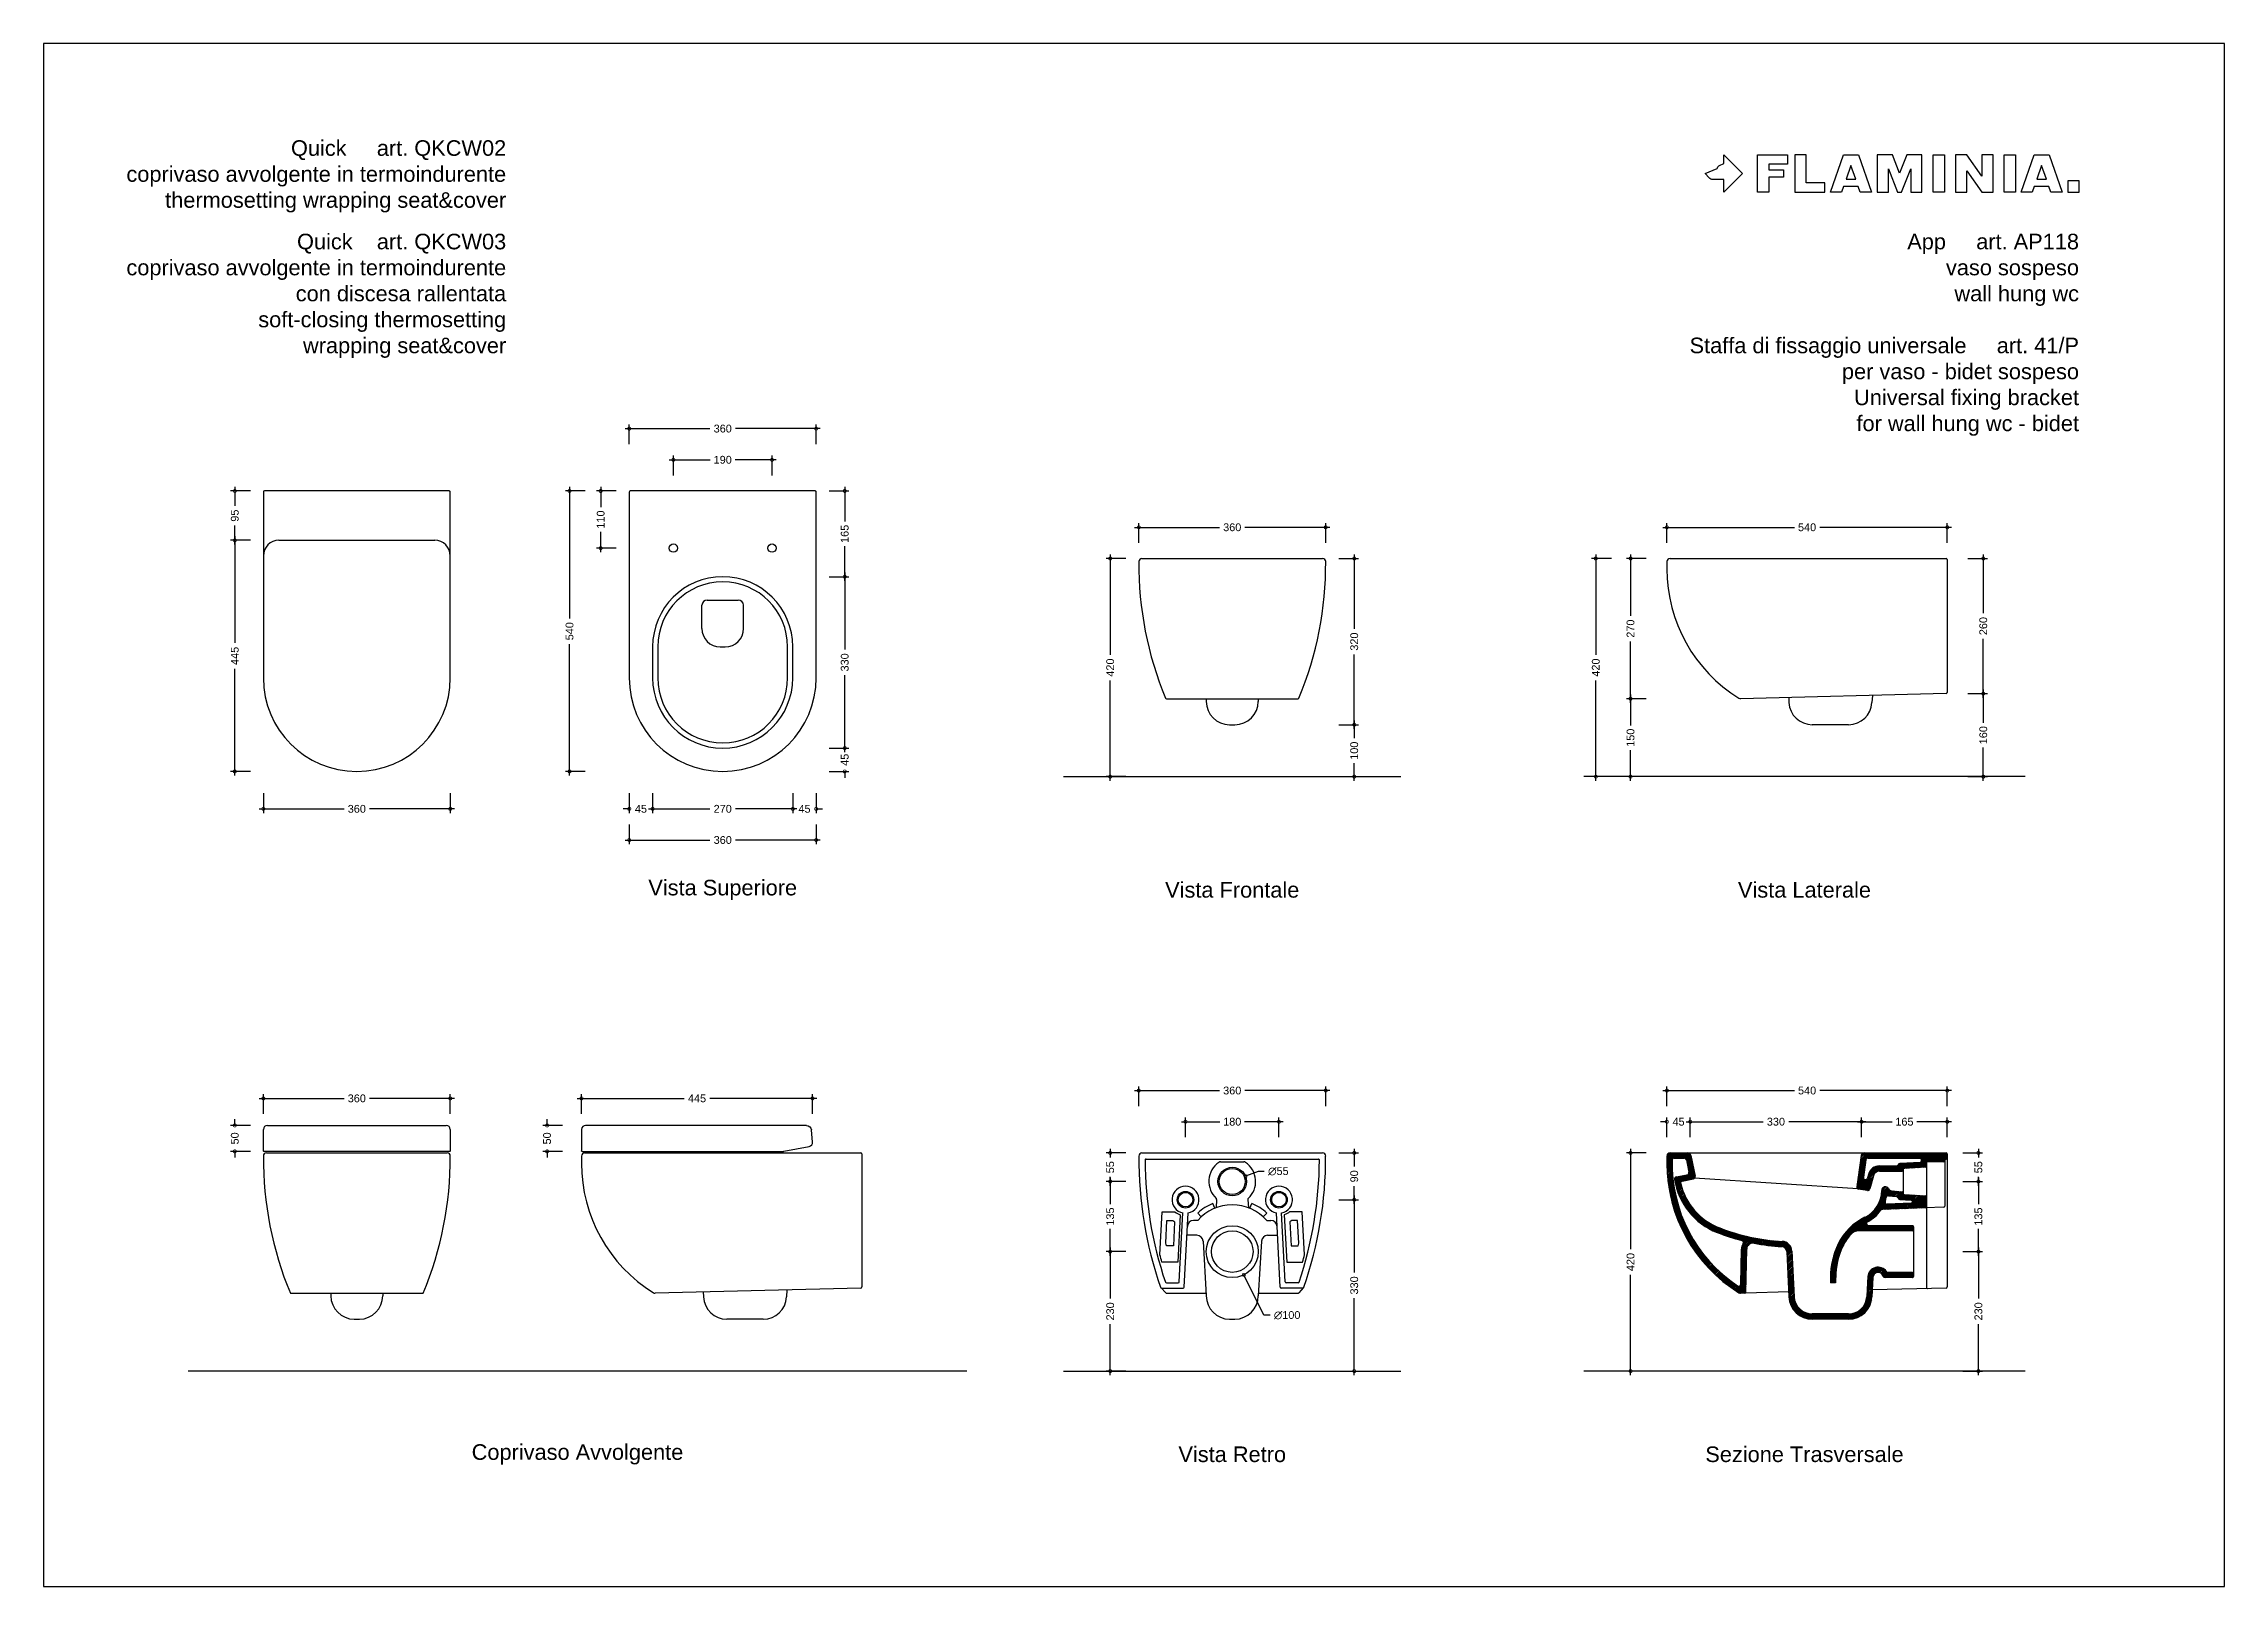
# Model space of a CAD drawing. Header units: millimetres. Extents: x 0 to 4200, y 0 to 2970.
import ezdxf
from ezdxf.enums import TextEntityAlignment as Align

# ---------------------------------------------------------------- set-up
doc = ezdxf.new("R2010")
doc.units = ezdxf.units.MM
for name, color, linetype in [('FLM_Cer_Hatch', 8, 'Continuous'), ('FLM_Cer_Sez', 1, 'Continuous'), ('FLM_Ceramica', 7, 'Continuous'), ('FLM_Logo', 7, 'Continuous'), ('FLM_Quote', 3, 'Continuous'), ('FLM_Sqd', 2, 'Continuous'), ('FLM_Terra', 4, 'Continuous'), ('FLM_Testi', 7, 'Continuous')]:
    doc.layers.add(name, color=color, linetype=linetype)
doc.styles.add('FLM_Ind', font='arial.ttf', dxfattribs={"height": 30})
doc.styles.add('FLM_Quote', font='arial.ttf')
doc.dimstyles.new('FLM_Q1', dxfattribs={"dimtxt": 15, "dimasz": 12, "dimexe": 8, "dimexo": 0, "dimgap": 8, "dimtad": 0, "dimdec": 0, "dimzin": 0, "dimdsep": 46, "dimtxsty": 'FLM_Quote', "dimblk": 'DOTSMALL', "dimcen": 0, "dimdle": 8, "dimclrt": 7, "dimadec": 0, "dimazin": 0, "dimtfac": 1, "dimtdec": 0, "dimtofl": 0, "dimtmove": 1, "dimatfit": 3, "dimldrblk": 'DOTSMALL', "dimfxl": 30, "dimfxlon": 1, "dimtolj": 1, "dimtzin": 0, "dimlwd": -1, "dimarcsym": 0})
doc.dimstyles.new('FLM_Q1$3', dxfattribs={"dimtxt": 15, "dimasz": 12, "dimexe": 8, "dimexo": 0, "dimgap": 8, "dimtad": 0, "dimtih": 1, "dimtoh": 1, "dimdec": 0, "dimzin": 0, "dimdsep": 46, "dimtxsty": 'FLM_Quote', "dimblk": 'DOTSMALL', "dimcen": 0, "dimdle": 8, "dimclrt": 7, "dimadec": 0, "dimazin": 0, "dimtfac": 1, "dimtdec": 0, "dimtofl": 0, "dimtmove": 1, "dimatfit": 3, "dimldrblk": 'DOTSMALL', "dimfxl": 30, "dimfxlon": 1, "dimtolj": 1, "dimtzin": 0, "dimlwd": -1, "dimarcsym": 0})
pattern_1 = [(45, (-4695.7502, 155.998), (-1.41421356, 1.41421356), [])]

msp = doc.modelspace()

# ---------------------------------------------------------------- texts
at = {"layer": 'FLM_Testi', "style": 'FLM_Ind'}
for s, p in [('Quick     art. QKCW02', (890.9, 2754)), ('coprivaso avvolgente in termoindurente', (890.9, 2704)), ('thermosetting wrapping seat&cover', (890.9, 2654)), ('Quick    art. QKCW03', (890.9, 2574)), ('App     art. AP118', (3920, 2574)), ('coprivaso avvolgente in termoindurente', (890.9, 2524)), ('vaso sospeso', (3920, 2524)), ('con discesa rallentata', (890.9, 2474)), ('wall hung wc', (3920, 2474)), ('soft-closing thermosetting', (890.9, 2424)), ('wrapping seat&cover', (890.9, 2374)), ('Staffa di fissaggio universale     art. 41/P', (3920, 2374)), ('per vaso - bidet sospeso', (3920, 2324)), ('Universal fixing bracket', (3920, 2274)), ('for wall hung wc - bidet', (3920, 2224))]:
    msp.add_text(s, height=30, dxfattribs=at).set_placement(p, align=Align.RIGHT)
for s, p in [('Vista Superiore', (1307.9, 1341.5)), ('Vista Frontale', (2289.2, 1341.5)), ('Vista Laterale', (3391.3, 1341.5)), ('Coprivaso Avvolgente', (1028.2, 254.9)), ('Vista Retro', (2289.2, 254.9)), ('Sezione Trasversale', (3391.3, 254.9))]:
    msp.add_text(s, height=30, dxfattribs=at).set_placement(p, align=Align.MIDDLE)

# ---------------------------------------------------------------- blocks, each defined once
blk = doc.blocks.new('FLM_LOGO')
at = {"layer": 'FLM_Logo'}
blk.add_lwpolyline([(36, -11.8), (15.1, -11.8, -0.20898), (7.5, -8.5), (0, 0), (23.1, 9.3), (23.7, 11.2, -0.212935), (27.7, 15.5), (36, 19), (36, 36), (72, 0), (36, -36)], format="xyb", close=True, dxfattribs=at)
for points in [[(100.8, -36), (100.8, 36), (158.4, 36), (158.4, 18), (122.4, 18), (122.4, 7.2), (151.2, 7.2), (151.2, -7.2), (122.4, -7.2), (122.4, -36), (100.8, -36)], [(172.8, 36), (172.8, -36), (230.4, -36), (230.4, -18), (194.4, -18), (194.4, -7.2), (194.4, -7.2), (194.4, 7.2), (194.4, 7.2), (194.4, 36), (172.8, 36)]]:
    blk.add_lwpolyline(points, dxfattribs=at)
for points in [[(298.8, -36), (295, -25.2), (266.6, -25.2), (262.8, -36), (241.2, -36), (266.4, 36), (295.2, 36), (320.4, -36)], [(271.6, -10.8), (290, -10.8), (280.8, 15.4)], [(331.2, -36), (352.8, -36), (352.8, 9), (370.4, -36), (378.4, -36), (396, 9), (396, -36), (417.6, -36), (417.6, 36), (388.3, 36), (374.4, 0.6), (360.5, 36), (331.2, 36)], [(439.2, 36), (460.8, 36), (460.8, -36), (439.2, -36), (439.2, 36)], [(482.4, 36), (482.4, -36), (504, -36), (504, 5), (532.8, -36), (554.4, -36), (554.4, 36), (532.8, 36), (532.8, -5), (504, 36)], [(576, 36), (597.6, 36), (597.6, -36), (576, -36), (576, 36)], [(666, -36), (662.2, -25.2), (633.8, -25.2), (630, -36), (608.4, -36), (633.6, 36), (662.4, 36), (687.6, -36)], [(638.8, -10.8), (657.2, -10.8), (648, 15.4)], [(698.4, -36), (720, -36), (720, -14.4), (698.4, -14.4)]]:
    blk.add_lwpolyline(points, close=True, dxfattribs=at)
blk = doc.blocks.new('_DotSmall')
at = {"color": 0, "linetype": 'ByBlock', "const_width": 0.5}
blk.add_lwpolyline([(-0.0625, 0, 1), (0.0625, 0, 1)], format="xyb", close=True, dxfattribs=at)
blk = doc.blocks.new('*D3')
at = {"layer": 'Defpoints', "color": 0, "transparency": 16777216}
for p in [(1402.9, 2168.8), (1212.9, 2006.8), (1402.9, 2006.8)]:
    blk.add_point(p, dxfattribs=at)
at = {"layer": 'FLM_Quote', "color": 0, "transparency": 16777216}
for p, q in [((1204.9, 2168.8), (1284, 2168.8)), ((1410.9, 2168.8), (1331.7, 2168.8))]:
    blk.add_line(p, q, dxfattribs=at)
at = {"layer": 'FLM_Quote', "color": 0, "lineweight": -2, "transparency": 16777216}
for p, q in [((1212.9, 2138.8), (1212.9, 2176.8)), ((1402.9, 2138.8), (1402.9, 2176.8))]:
    blk.add_line(p, q, dxfattribs=at)
at = {"layer": 'FLM_Quote', "color": 0, "transparency": 16777216, "xscale": 12, "yscale": 12, "zscale": 12, "rotation": 180}
blk.add_blockref('_DotSmall', (1212.9, 2168.8), dxfattribs=at)
at = {"layer": 'FLM_Quote', "color": 0, "transparency": 16777216, "xscale": 12, "yscale": 12, "zscale": 12}
blk.add_blockref('_DotSmall', (1402.9, 2168.8), dxfattribs=at)
at = {"layer": 'FLM_Quote', "color": 7, "transparency": 16777216, "insert": (1307.9, 2168.8), "char_height": 15, "attachment_point": 5, "style": 'FLM_Quote'}
blk.add_mtext('\\A1;190', dxfattribs=at)
blk = doc.blocks.new('*D4')
at = {"layer": 'Defpoints', "color": 0, "transparency": 16777216}
for p in [(1487.9, 2228.8), (1127.9, 2106.8), (1487.9, 2106.8)]:
    blk.add_point(p, dxfattribs=at)
at = {"layer": 'FLM_Quote', "color": 0, "transparency": 16777216}
for p, q in [((1119.9, 2228.8), (1283.3, 2228.8)), ((1495.9, 2228.8), (1332.4, 2228.8))]:
    blk.add_line(p, q, dxfattribs=at)
at = {"layer": 'FLM_Quote', "color": 0, "lineweight": -2, "transparency": 16777216}
for p, q in [((1127.9, 2198.8), (1127.9, 2236.8)), ((1487.9, 2198.8), (1487.9, 2236.8))]:
    blk.add_line(p, q, dxfattribs=at)
at = {"layer": 'FLM_Quote', "color": 0, "transparency": 16777216, "xscale": 12, "yscale": 12, "zscale": 12, "rotation": 180}
blk.add_blockref('_DotSmall', (1127.9, 2228.8), dxfattribs=at)
at = {"layer": 'FLM_Quote', "color": 0, "transparency": 16777216, "xscale": 12, "yscale": 12, "zscale": 12}
blk.add_blockref('_DotSmall', (1487.9, 2228.8), dxfattribs=at)
at = {"layer": 'FLM_Quote', "color": 7, "transparency": 16777216, "insert": (1307.9, 2228.8), "char_height": 15, "attachment_point": 5, "style": 'FLM_Quote'}
blk.add_mtext('\\A1;360', dxfattribs=at)
blk = doc.blocks.new('*D5')
at = {"layer": 'Defpoints', "color": 0, "transparency": 16777216}
for p in [(1127.9, 1748.8), (1487.9, 1748.8), (1487.9, 1436.8)]:
    blk.add_point(p, dxfattribs=at)
at = {"layer": 'FLM_Quote', "color": 0, "transparency": 16777216}
for p, q in [((1119.9, 1436.8), (1283.3, 1436.8)), ((1495.9, 1436.8), (1332.4, 1436.8))]:
    blk.add_line(p, q, dxfattribs=at)
at = {"layer": 'FLM_Quote', "color": 0, "lineweight": -2, "transparency": 16777216}
for p, q in [((1127.9, 1466.8), (1127.9, 1428.8)), ((1487.9, 1466.8), (1487.9, 1428.8))]:
    blk.add_line(p, q, dxfattribs=at)
at = {"layer": 'FLM_Quote', "color": 0, "transparency": 16777216, "xscale": 12, "yscale": 12, "zscale": 12, "rotation": 180}
blk.add_blockref('_DotSmall', (1127.9, 1436.8), dxfattribs=at)
at = {"layer": 'FLM_Quote', "color": 0, "transparency": 16777216, "xscale": 12, "yscale": 12, "zscale": 12}
blk.add_blockref('_DotSmall', (1487.9, 1436.8), dxfattribs=at)
at = {"layer": 'FLM_Quote', "color": 7, "transparency": 16777216, "insert": (1307.9, 1436.8), "char_height": 15, "attachment_point": 5, "style": 'FLM_Quote'}
blk.add_mtext('\\A1;360', dxfattribs=at)
blk = doc.blocks.new('*D6')
at = {"layer": 'Defpoints', "color": 0, "transparency": 16777216}
for p in [(1307.9, 2108.8), (1307.9, 1943.8), (1542.9, 1943.8)]:
    blk.add_point(p, dxfattribs=at)
at = {"layer": 'FLM_Quote', "color": 0, "lineweight": -2, "transparency": 16777216}
for p, q in [((1512.9, 2108.8), (1550.9, 2108.8)), ((1512.9, 1943.8), (1550.9, 1943.8))]:
    blk.add_line(p, q, dxfattribs=at)
at = {"layer": 'FLM_Quote', "color": 0, "transparency": 16777216}
for p, q in [((1542.9, 2116.8), (1542.9, 2050.2)), ((1542.9, 1935.8), (1542.9, 2002.3))]:
    blk.add_line(p, q, dxfattribs=at)
at = {"layer": 'FLM_Quote', "color": 0, "transparency": 16777216, "xscale": 12, "yscale": 12, "zscale": 12}
for p, rotation in [((1542.9, 2108.8), 90), ((1542.9, 1943.8), 270)]:
    blk.add_blockref('_DotSmall', p, dxfattribs=dict(at, rotation=rotation))
at = {"layer": 'FLM_Quote', "color": 7, "transparency": 16777216, "insert": (1542.9, 2026.3), "char_height": 15, "attachment_point": 5, "rotation": 90, "style": 'FLM_Quote'}
blk.add_mtext('\\A1;165', dxfattribs=at)
blk = doc.blocks.new('*D7')
at = {"layer": 'Defpoints', "color": 0, "transparency": 16777216}
for p in [(1307.9, 2108.8), (1012.9, 1568.8), (1307.9, 1568.8)]:
    blk.add_point(p, dxfattribs=at)
at = {"layer": 'FLM_Quote', "color": 0, "lineweight": -2, "transparency": 16777216}
for p, q in [((1042.9, 2108.8), (1004.9, 2108.8)), ((1042.9, 1568.8), (1004.9, 1568.8))]:
    blk.add_line(p, q, dxfattribs=at)
at = {"layer": 'FLM_Quote', "color": 0, "transparency": 16777216}
for p, q in [((1012.9, 2116.8), (1012.9, 1863.3)), ((1012.9, 1560.8), (1012.9, 1814.2))]:
    blk.add_line(p, q, dxfattribs=at)
at = {"layer": 'FLM_Quote', "color": 0, "transparency": 16777216, "xscale": 12, "yscale": 12, "zscale": 12}
for p, rotation in [((1012.9, 2108.8), 90), ((1012.9, 1568.8), 270)]:
    blk.add_blockref('_DotSmall', p, dxfattribs=dict(at, rotation=rotation))
at = {"layer": 'FLM_Quote', "color": 7, "transparency": 16777216, "insert": (1012.9, 1838.8), "char_height": 15, "attachment_point": 5, "rotation": 90, "style": 'FLM_Quote'}
blk.add_mtext('\\A1;540', dxfattribs=at)
blk = doc.blocks.new('*D8')
at = {"layer": 'Defpoints', "color": 0, "transparency": 16777216}
for p in [(1307.9, 1943.8), (1542.9, 1943.8), (1307.9, 1613.8)]:
    blk.add_point(p, dxfattribs=at)
at = {"layer": 'FLM_Quote', "color": 0, "lineweight": -2, "transparency": 16777216}
for p, q in [((1512.9, 1943.8), (1550.9, 1943.8)), ((1512.9, 1613.8), (1550.9, 1613.8))]:
    blk.add_line(p, q, dxfattribs=at)
at = {"layer": 'FLM_Quote', "color": 0, "transparency": 16777216}
for p, q in [((1542.9, 1951.8), (1542.9, 1803.3)), ((1542.9, 1605.8), (1542.9, 1754.2))]:
    blk.add_line(p, q, dxfattribs=at)
at = {"layer": 'FLM_Quote', "color": 0, "transparency": 16777216, "xscale": 12, "yscale": 12, "zscale": 12}
for p, rotation in [((1542.9, 1943.8), 90), ((1542.9, 1613.8), 270)]:
    blk.add_blockref('_DotSmall', p, dxfattribs=dict(at, rotation=rotation))
at = {"layer": 'FLM_Quote', "color": 7, "transparency": 16777216, "insert": (1542.9, 1778.8), "char_height": 15, "attachment_point": 5, "rotation": 90, "style": 'FLM_Quote'}
blk.add_mtext('\\A1;330', dxfattribs=at)
blk = doc.blocks.new('*D9')
at = {"layer": 'Defpoints', "color": 0, "transparency": 16777216}
for p in [(423.2, 1927.8), (783.2, 1927.8), (783.2, 1496.8)]:
    blk.add_point(p, dxfattribs=at)
at = {"layer": 'FLM_Quote', "color": 0, "lineweight": -2, "transparency": 16777216}
for p, q in [((423.2, 1526.8), (423.2, 1488.8)), ((783.2, 1526.8), (783.2, 1488.8))]:
    blk.add_line(p, q, dxfattribs=at)
at = {"layer": 'FLM_Quote', "color": 0, "transparency": 16777216}
for p, q in [((415.2, 1496.8), (578.7, 1496.8)), ((791.2, 1496.8), (627.7, 1496.8))]:
    blk.add_line(p, q, dxfattribs=at)
at = {"layer": 'FLM_Quote', "color": 0, "transparency": 16777216, "xscale": 12, "yscale": 12, "zscale": 12, "rotation": 180}
blk.add_blockref('_DotSmall', (423.2, 1496.8), dxfattribs=at)
at = {"layer": 'FLM_Quote', "color": 0, "transparency": 16777216, "xscale": 12, "yscale": 12, "zscale": 12}
blk.add_blockref('_DotSmall', (783.2, 1496.8), dxfattribs=at)
at = {"layer": 'FLM_Quote', "color": 7, "transparency": 16777216, "insert": (603.2, 1496.8), "char_height": 15, "attachment_point": 5, "style": 'FLM_Quote'}
blk.add_mtext('\\A1;360', dxfattribs=at)
blk = doc.blocks.new('*D10')
at = {"layer": 'Defpoints', "color": 0, "transparency": 16777216}
for p in [(603.2, 2013.8), (368.2, 1568.8), (603.2, 1568.8)]:
    blk.add_point(p, dxfattribs=at)
at = {"layer": 'FLM_Quote', "color": 0, "transparency": 16777216}
for p, q in [((368.2, 2021.8), (368.2, 1816.2)), ((368.2, 1560.8), (368.2, 1766.3))]:
    blk.add_line(p, q, dxfattribs=at)
at = {"layer": 'FLM_Quote', "color": 0, "lineweight": -2, "transparency": 16777216}
for p, q in [((398.2, 2013.8), (360.2, 2013.8)), ((398.2, 1568.8), (360.2, 1568.8))]:
    blk.add_line(p, q, dxfattribs=at)
at = {"layer": 'FLM_Quote', "color": 0, "transparency": 16777216, "xscale": 12, "yscale": 12, "zscale": 12}
for p, rotation in [((368.2, 2013.8), 90), ((368.2, 1568.8), 270)]:
    blk.add_blockref('_DotSmall', p, dxfattribs=dict(at, rotation=rotation))
at = {"layer": 'FLM_Quote', "color": 7, "transparency": 16777216, "insert": (368.2, 1791.3), "char_height": 15, "attachment_point": 5, "rotation": 90, "style": 'FLM_Quote'}
blk.add_mtext('\\A1;445', dxfattribs=at)
blk = doc.blocks.new('*D11')
at = {"layer": 'Defpoints', "color": 0, "transparency": 16777216}
for p in [(368.2, 2108.8), (603.2, 2108.8), (603.2, 2013.8)]:
    blk.add_point(p, dxfattribs=at)
at = {"layer": 'FLM_Quote', "color": 0, "lineweight": -2, "transparency": 16777216}
for p, q in [((398.2, 2108.8), (360.2, 2108.8)), ((398.2, 2013.8), (360.2, 2013.8))]:
    blk.add_line(p, q, dxfattribs=at)
at = {"layer": 'FLM_Quote', "color": 0, "transparency": 16777216}
for p, q in [((368.2, 2116.8), (368.2, 2080.1)), ((368.2, 2005.8), (368.2, 2042.5))]:
    blk.add_line(p, q, dxfattribs=at)
at = {"layer": 'FLM_Quote', "color": 0, "transparency": 16777216, "xscale": 12, "yscale": 12, "zscale": 12}
for p, rotation in [((368.2, 2108.8), 90), ((368.2, 2013.8), 270)]:
    blk.add_blockref('_DotSmall', p, dxfattribs=dict(at, rotation=rotation))
at = {"layer": 'FLM_Quote', "color": 7, "transparency": 16777216, "insert": (368.2, 2061.3), "char_height": 15, "attachment_point": 5, "rotation": 90, "style": 'FLM_Quote'}
blk.add_mtext('\\A1;95', dxfattribs=at)
blk = doc.blocks.new('*D12')
at = {"layer": 'Defpoints', "color": 0, "transparency": 16777216}
for p in [(3390.3, 1978.8), (2989.4, 1558.8), (3391.3, 1558.8)]:
    blk.add_point(p, dxfattribs=at)
at = {"layer": 'FLM_Quote', "color": 0, "lineweight": -2, "transparency": 16777216}
for p, q in [((3019.4, 1978.8), (2981.4, 1978.8)), ((3019.4, 1558.8), (2981.4, 1558.8))]:
    blk.add_line(p, q, dxfattribs=at)
at = {"layer": 'FLM_Quote', "color": 0, "transparency": 16777216}
for p, q in [((2989.4, 1986.8), (2989.4, 1793.6)), ((2989.4, 1550.8), (2989.4, 1743.9))]:
    blk.add_line(p, q, dxfattribs=at)
at = {"layer": 'FLM_Quote', "color": 0, "transparency": 16777216, "xscale": 12, "yscale": 12, "zscale": 12}
for p, rotation in [((2989.4, 1978.8), 90), ((2989.4, 1558.8), 270)]:
    blk.add_blockref('_DotSmall', p, dxfattribs=dict(at, rotation=rotation))
at = {"layer": 'FLM_Quote', "color": 7, "transparency": 16777216, "insert": (2989.4, 1768.8), "char_height": 15, "attachment_point": 5, "rotation": 90, "style": 'FLM_Quote'}
blk.add_mtext('\\A1;420', dxfattribs=at)
blk = doc.blocks.new('*D13')
at = {"layer": 'Defpoints', "color": 0, "transparency": 16777216}
for p in [(3390.3, 1978.8), (3056.3, 1708.8), (3268.2, 1708.8)]:
    blk.add_point(p, dxfattribs=at)
at = {"layer": 'FLM_Quote', "color": 0, "lineweight": -2, "transparency": 16777216}
for p, q in [((3086.3, 1978.8), (3048.3, 1978.8)), ((3086.3, 1708.8), (3048.3, 1708.8))]:
    blk.add_line(p, q, dxfattribs=at)
at = {"layer": 'FLM_Quote', "color": 0, "transparency": 16777216}
for p, q in [((3056.3, 1986.8), (3056.3, 1868.5)), ((3056.3, 1700.8), (3056.3, 1819.1))]:
    blk.add_line(p, q, dxfattribs=at)
at = {"layer": 'FLM_Quote', "color": 0, "transparency": 16777216, "xscale": 12, "yscale": 12, "zscale": 12}
for p, rotation in [((3056.3, 1978.8), 90), ((3056.3, 1708.8), 270)]:
    blk.add_blockref('_DotSmall', p, dxfattribs=dict(at, rotation=rotation))
at = {"layer": 'FLM_Quote', "color": 7, "transparency": 16777216, "insert": (3056.3, 1843.8), "char_height": 15, "attachment_point": 5, "rotation": 90, "style": 'FLM_Quote'}
blk.add_mtext('\\A1;270', dxfattribs=at)
blk = doc.blocks.new('*D14')
at = {"layer": 'Defpoints', "color": 0, "transparency": 16777216}
for p in [(3666.3, 2038.8), (3126.3, 1972.8), (3666.3, 1843.8)]:
    blk.add_point(p, dxfattribs=at)
at = {"layer": 'FLM_Quote', "color": 0, "transparency": 16777216}
for p, q in [((3118.3, 2038.8), (3371.8, 2038.8)), ((3674.3, 2038.8), (3420.9, 2038.8))]:
    blk.add_line(p, q, dxfattribs=at)
at = {"layer": 'FLM_Quote', "color": 0, "lineweight": -2, "transparency": 16777216}
for p, q in [((3126.3, 2008.8), (3126.3, 2046.8)), ((3666.3, 2008.8), (3666.3, 2046.8))]:
    blk.add_line(p, q, dxfattribs=at)
at = {"layer": 'FLM_Quote', "color": 0, "transparency": 16777216, "xscale": 12, "yscale": 12, "zscale": 12, "rotation": 180}
blk.add_blockref('_DotSmall', (3126.3, 2038.8), dxfattribs=at)
at = {"layer": 'FLM_Quote', "color": 0, "transparency": 16777216, "xscale": 12, "yscale": 12, "zscale": 12}
blk.add_blockref('_DotSmall', (3666.3, 2038.8), dxfattribs=at)
at = {"layer": 'FLM_Quote', "color": 7, "transparency": 16777216, "insert": (3396.3, 2038.8), "char_height": 15, "attachment_point": 5, "style": 'FLM_Quote'}
blk.add_mtext('\\A1;540', dxfattribs=at)
blk = doc.blocks.new('*D15')
at = {"layer": 'Defpoints', "color": 0, "transparency": 16777216}
for p in [(2469.2, 2038.8), (2109.2, 1972.8), (2469.2, 1968.8)]:
    blk.add_point(p, dxfattribs=at)
at = {"layer": 'FLM_Quote', "color": 0, "transparency": 16777216}
for p, q in [((2101.2, 2038.8), (2264.7, 2038.8)), ((2477.2, 2038.8), (2313.7, 2038.8))]:
    blk.add_line(p, q, dxfattribs=at)
at = {"layer": 'FLM_Quote', "color": 0, "lineweight": -2, "transparency": 16777216}
for p, q in [((2109.2, 2008.8), (2109.2, 2046.8)), ((2469.2, 2008.8), (2469.2, 2046.8))]:
    blk.add_line(p, q, dxfattribs=at)
at = {"layer": 'FLM_Quote', "color": 0, "transparency": 16777216, "xscale": 12, "yscale": 12, "zscale": 12, "rotation": 180}
blk.add_blockref('_DotSmall', (2109.2, 2038.8), dxfattribs=at)
at = {"layer": 'FLM_Quote', "color": 0, "transparency": 16777216, "xscale": 12, "yscale": 12, "zscale": 12}
blk.add_blockref('_DotSmall', (2469.2, 2038.8), dxfattribs=at)
at = {"layer": 'FLM_Quote', "color": 7, "transparency": 16777216, "insert": (2289.2, 2038.8), "char_height": 15, "attachment_point": 5, "style": 'FLM_Quote'}
blk.add_mtext('\\A1;360', dxfattribs=at)
blk = doc.blocks.new('*D16')
at = {"layer": 'Defpoints', "color": 0, "transparency": 16777216}
for p in [(2289.2, 1978.8), (2289.2, 1658.8), (2524.2, 1658.8)]:
    blk.add_point(p, dxfattribs=at)
at = {"layer": 'FLM_Quote', "color": 0, "lineweight": -2, "transparency": 16777216}
for p, q in [((2494.2, 1978.8), (2532.2, 1978.8)), ((2494.2, 1658.8), (2532.2, 1658.8))]:
    blk.add_line(p, q, dxfattribs=at)
at = {"layer": 'FLM_Quote', "color": 0, "transparency": 16777216}
for p, q in [((2524.2, 1986.8), (2524.2, 1843.3)), ((2524.2, 1650.8), (2524.2, 1794.2))]:
    blk.add_line(p, q, dxfattribs=at)
at = {"layer": 'FLM_Quote', "color": 0, "transparency": 16777216, "xscale": 12, "yscale": 12, "zscale": 12}
for p, rotation in [((2524.2, 1978.8), 90), ((2524.2, 1658.8), 270)]:
    blk.add_blockref('_DotSmall', p, dxfattribs=dict(at, rotation=rotation))
at = {"layer": 'FLM_Quote', "color": 7, "transparency": 16777216, "insert": (2524.2, 1818.8), "char_height": 15, "attachment_point": 5, "rotation": 90, "style": 'FLM_Quote'}
blk.add_mtext('\\A1;320', dxfattribs=at)
blk = doc.blocks.new('*D34')
at = {"layer": 'Defpoints', "color": 0, "transparency": 16777216}
for p in [(2289.2, 1978.8), (2054.2, 1558.8), (2289.2, 1558.8)]:
    blk.add_point(p, dxfattribs=at)
at = {"layer": 'FLM_Quote', "color": 0, "lineweight": -2, "transparency": 16777216}
for p, q in [((2084.2, 1978.8), (2046.2, 1978.8)), ((2084.2, 1558.8), (2046.2, 1558.8))]:
    blk.add_line(p, q, dxfattribs=at)
at = {"layer": 'FLM_Quote', "color": 0, "transparency": 16777216}
for p, q in [((2054.2, 1986.8), (2054.2, 1793.6)), ((2054.2, 1550.8), (2054.2, 1743.9))]:
    blk.add_line(p, q, dxfattribs=at)
at = {"layer": 'FLM_Quote', "color": 0, "transparency": 16777216, "xscale": 12, "yscale": 12, "zscale": 12}
for p, rotation in [((2054.2, 1978.8), 90), ((2054.2, 1558.8), 270)]:
    blk.add_blockref('_DotSmall', p, dxfattribs=dict(at, rotation=rotation))
at = {"layer": 'FLM_Quote', "color": 7, "transparency": 16777216, "insert": (2054.2, 1768.8), "char_height": 15, "attachment_point": 5, "rotation": 90, "style": 'FLM_Quote'}
blk.add_mtext('\\A1;420', dxfattribs=at)
blk = doc.blocks.new('*D17')
at = {"layer": 'Defpoints', "color": 0, "transparency": 16777216}
for p in [(3501.3, 894.5), (3171.3, 831.9), (3501.3, 831.4)]:
    blk.add_point(p, dxfattribs=at)
at = {"layer": 'FLM_Quote', "color": 0, "transparency": 16777216}
for p, q in [((3163.3, 894.5), (3311.8, 894.5)), ((3509.3, 894.5), (3360.9, 894.5))]:
    blk.add_line(p, q, dxfattribs=at)
at = {"layer": 'FLM_Quote', "color": 0, "lineweight": -2, "transparency": 16777216}
for p, q in [((3171.3, 864.5), (3171.3, 902.5)), ((3501.3, 864.5), (3501.3, 902.5))]:
    blk.add_line(p, q, dxfattribs=at)
at = {"layer": 'FLM_Quote', "color": 0, "transparency": 16777216, "xscale": 12, "yscale": 12, "zscale": 12, "rotation": 180}
blk.add_blockref('_DotSmall', (3171.3, 894.5), dxfattribs=at)
at = {"layer": 'FLM_Quote', "color": 0, "transparency": 16777216, "xscale": 12, "yscale": 12, "zscale": 12}
blk.add_blockref('_DotSmall', (3501.3, 894.5), dxfattribs=at)
at = {"layer": 'FLM_Quote', "color": 7, "transparency": 16777216, "insert": (3336.3, 894.5), "char_height": 15, "attachment_point": 5, "style": 'FLM_Quote'}
blk.add_mtext('\\A1;330', dxfattribs=at)
blk = doc.blocks.new('*D18')
at = {"layer": 'Defpoints', "color": 0, "transparency": 16777216}
for p in [(3666.3, 954.5), (3126.3, 830.4), (3666.3, 698.2)]:
    blk.add_point(p, dxfattribs=at)
at = {"layer": 'FLM_Quote', "color": 0, "transparency": 16777216}
for p, q in [((3118.3, 954.5), (3371.8, 954.5)), ((3674.3, 954.5), (3420.9, 954.5))]:
    blk.add_line(p, q, dxfattribs=at)
at = {"layer": 'FLM_Quote', "color": 0, "lineweight": -2, "transparency": 16777216}
for p, q in [((3126.3, 924.5), (3126.3, 962.5)), ((3666.3, 924.5), (3666.3, 962.5))]:
    blk.add_line(p, q, dxfattribs=at)
at = {"layer": 'FLM_Quote', "color": 0, "transparency": 16777216, "xscale": 12, "yscale": 12, "zscale": 12, "rotation": 180}
blk.add_blockref('_DotSmall', (3126.3, 954.5), dxfattribs=at)
at = {"layer": 'FLM_Quote', "color": 0, "transparency": 16777216, "xscale": 12, "yscale": 12, "zscale": 12}
blk.add_blockref('_DotSmall', (3666.3, 954.5), dxfattribs=at)
at = {"layer": 'FLM_Quote', "color": 7, "transparency": 16777216, "insert": (3396.3, 954.5), "char_height": 15, "attachment_point": 5, "style": 'FLM_Quote'}
blk.add_mtext('\\A1;540', dxfattribs=at)
blk = doc.blocks.new('*D35')
at = {"layer": 'Defpoints', "color": 0, "transparency": 16777216}
for p in [(3344.5, 834.4), (3056.3, 414.4), (3391.3, 414.4)]:
    blk.add_point(p, dxfattribs=at)
at = {"layer": 'FLM_Quote', "color": 0, "transparency": 16777216}
for p, q in [((3056.3, 842.4), (3056.3, 649.3)), ((3056.3, 406.4), (3056.3, 599.6))]:
    blk.add_line(p, q, dxfattribs=at)
at = {"layer": 'FLM_Quote', "color": 0, "lineweight": -2, "transparency": 16777216}
for p, q in [((3086.3, 834.4), (3048.3, 834.4)), ((3086.3, 414.4), (3048.3, 414.4))]:
    blk.add_line(p, q, dxfattribs=at)
at = {"layer": 'FLM_Quote', "color": 0, "transparency": 16777216, "xscale": 12, "yscale": 12, "zscale": 12}
for p, rotation in [((3056.3, 834.4), 90), ((3056.3, 414.4), 270)]:
    blk.add_blockref('_DotSmall', p, dxfattribs=dict(at, rotation=rotation))
at = {"layer": 'FLM_Quote', "color": 7, "transparency": 16777216, "insert": (3056.3, 624.4), "char_height": 15, "attachment_point": 5, "rotation": 90, "style": 'FLM_Quote'}
blk.add_mtext('\\A1;420', dxfattribs=at)
blk = doc.blocks.new('*D19')
at = {"layer": 'Defpoints', "color": 0, "transparency": 16777216}
for p in [(3601.3, 644.4), (3391.3, 414.4), (3726.3, 414.4)]:
    blk.add_point(p, dxfattribs=at)
at = {"layer": 'FLM_Quote', "color": 0, "lineweight": -2, "transparency": 16777216}
for p, q in [((3696.3, 644.4), (3734.3, 644.4)), ((3696.3, 414.4), (3734.3, 414.4))]:
    blk.add_line(p, q, dxfattribs=at)
at = {"layer": 'FLM_Quote', "color": 0, "transparency": 16777216}
for p, q in [((3726.3, 652.4), (3726.3, 554.1)), ((3726.3, 406.4), (3726.3, 504.8))]:
    blk.add_line(p, q, dxfattribs=at)
at = {"layer": 'FLM_Quote', "color": 0, "transparency": 16777216, "xscale": 12, "yscale": 12, "zscale": 12}
for p, rotation in [((3726.3, 644.4), 90), ((3726.3, 414.4), 270)]:
    blk.add_blockref('_DotSmall', p, dxfattribs=dict(at, rotation=rotation))
at = {"layer": 'FLM_Quote', "color": 7, "transparency": 16777216, "insert": (3726.3, 529.4), "char_height": 15, "attachment_point": 5, "rotation": 90, "style": 'FLM_Quote'}
blk.add_mtext('\\A1;230', dxfattribs=at)
blk = doc.blocks.new('*D20')
at = {"layer": 'Defpoints', "color": 0, "transparency": 16777216}
for p in [(783.2, 939.4), (423.2, 858.9), (783.2, 858.9)]:
    blk.add_point(p, dxfattribs=at)
at = {"layer": 'FLM_Quote', "color": 0, "transparency": 16777216}
for p, q in [((415.2, 939.4), (578.7, 939.4)), ((791.2, 939.4), (627.7, 939.4))]:
    blk.add_line(p, q, dxfattribs=at)
at = {"layer": 'FLM_Quote', "color": 0, "lineweight": -2, "transparency": 16777216}
for p, q in [((423.2, 909.4), (423.2, 947.4)), ((783.2, 909.4), (783.2, 947.4))]:
    blk.add_line(p, q, dxfattribs=at)
at = {"layer": 'FLM_Quote', "color": 0, "transparency": 16777216, "xscale": 12, "yscale": 12, "zscale": 12, "rotation": 180}
blk.add_blockref('_DotSmall', (423.2, 939.4), dxfattribs=at)
at = {"layer": 'FLM_Quote', "color": 0, "transparency": 16777216, "xscale": 12, "yscale": 12, "zscale": 12}
blk.add_blockref('_DotSmall', (783.2, 939.4), dxfattribs=at)
at = {"layer": 'FLM_Quote', "color": 7, "transparency": 16777216, "insert": (603.2, 939.4), "char_height": 15, "attachment_point": 5, "style": 'FLM_Quote'}
blk.add_mtext('\\A1;360', dxfattribs=at)
blk = doc.blocks.new('*D21')
at = {"layer": 'Defpoints', "color": 0, "transparency": 16777216}
for p in [(603.2, 887.4), (368.2, 837.4), (603.2, 837.4)]:
    blk.add_point(p, dxfattribs=at)
at = {"layer": 'FLM_Quote', "color": 0, "lineweight": -2, "transparency": 16777216}
for p, q in [((398.2, 887.4), (360.2, 887.4)), ((398.2, 837.4), (360.2, 837.4))]:
    blk.add_line(p, q, dxfattribs=at)
at = {"layer": 'FLM_Quote', "color": 0, "transparency": 16777216}
for p, q in [((368.2, 887.4), (368.2, 899.4)), ((368.2, 837.4), (368.2, 825.4))]:
    blk.add_line(p, q, dxfattribs=at)
at = {"layer": 'FLM_Quote', "color": 0, "transparency": 16777216, "xscale": 12, "yscale": 12, "zscale": 12}
for p, rotation in [((368.2, 887.4), 270), ((368.2, 837.4), 90)]:
    blk.add_blockref('_DotSmall', p, dxfattribs=dict(at, rotation=rotation))
at = {"layer": 'FLM_Quote', "color": 7, "transparency": 16777216, "insert": (368.2, 862.4), "char_height": 15, "attachment_point": 5, "rotation": 90, "style": 'FLM_Quote'}
blk.add_mtext('\\A1;50', dxfattribs=at)
blk = doc.blocks.new('*D22')
at = {"layer": 'Defpoints', "color": 0, "transparency": 16777216}
for p in [(1480.9, 939.4), (1035.9, 858.9), (1480.9, 854.8)]:
    blk.add_point(p, dxfattribs=at)
at = {"layer": 'FLM_Quote', "color": 0, "transparency": 16777216}
for p, q in [((1027.9, 939.4), (1233.5, 939.4)), ((1488.9, 939.4), (1283.3, 939.4))]:
    blk.add_line(p, q, dxfattribs=at)
at = {"layer": 'FLM_Quote', "color": 0, "lineweight": -2, "transparency": 16777216}
for p, q in [((1035.9, 909.4), (1035.9, 947.4)), ((1480.9, 909.4), (1480.9, 947.4))]:
    blk.add_line(p, q, dxfattribs=at)
at = {"layer": 'FLM_Quote', "color": 0, "transparency": 16777216, "xscale": 12, "yscale": 12, "zscale": 12, "rotation": 180}
blk.add_blockref('_DotSmall', (1035.9, 939.4), dxfattribs=at)
at = {"layer": 'FLM_Quote', "color": 0, "transparency": 16777216, "xscale": 12, "yscale": 12, "zscale": 12}
blk.add_blockref('_DotSmall', (1480.9, 939.4), dxfattribs=at)
at = {"layer": 'FLM_Quote', "color": 7, "transparency": 16777216, "insert": (1258.4, 939.4), "char_height": 15, "attachment_point": 5, "style": 'FLM_Quote'}
blk.add_mtext('\\A1;445', dxfattribs=at)
blk = doc.blocks.new('*D23')
at = {"layer": 'Defpoints', "color": 0, "transparency": 16777216}
for p in [(1256.5, 887.4), (969.6, 837.4), (1230.5, 837.4)]:
    blk.add_point(p, dxfattribs=at)
at = {"layer": 'FLM_Quote', "color": 0, "lineweight": -2, "transparency": 16777216}
for p, q in [((999.6, 887.4), (961.6, 887.4)), ((999.6, 837.4), (961.6, 837.4))]:
    blk.add_line(p, q, dxfattribs=at)
at = {"layer": 'FLM_Quote', "color": 0, "transparency": 16777216}
for p, q in [((969.6, 887.4), (969.6, 899.4)), ((969.6, 837.4), (969.6, 825.4))]:
    blk.add_line(p, q, dxfattribs=at)
at = {"layer": 'FLM_Quote', "color": 0, "transparency": 16777216, "xscale": 12, "yscale": 12, "zscale": 12}
for p, rotation in [((969.6, 887.4), 270), ((969.6, 837.4), 90)]:
    blk.add_blockref('_DotSmall', p, dxfattribs=dict(at, rotation=rotation))
at = {"layer": 'FLM_Quote', "color": 7, "transparency": 16777216, "insert": (969.6, 862.4), "char_height": 15, "attachment_point": 5, "rotation": 90, "style": 'FLM_Quote'}
blk.add_mtext('\\A1;50', dxfattribs=at)
blk = doc.blocks.new('*D24')
at = {"layer": 'Defpoints', "color": 0, "transparency": 16777216}
for p in [(1307.9, 2108.8), (1072.9, 1998.8), (1204.9, 1998.8)]:
    blk.add_point(p, dxfattribs=at)
at = {"layer": 'FLM_Quote', "color": 0, "lineweight": -2, "transparency": 16777216}
for p, q in [((1102.9, 2108.8), (1064.9, 2108.8)), ((1102.9, 1998.8), (1064.9, 1998.8))]:
    blk.add_line(p, q, dxfattribs=at)
at = {"layer": 'FLM_Quote', "color": 0, "transparency": 16777216}
for p, q in [((1072.9, 2116.8), (1072.9, 2077.6)), ((1072.9, 1990.8), (1072.9, 2029.9))]:
    blk.add_line(p, q, dxfattribs=at)
at = {"layer": 'FLM_Quote', "color": 0, "transparency": 16777216, "xscale": 12, "yscale": 12, "zscale": 12}
for p, rotation in [((1072.9, 2108.8), 90), ((1072.9, 1998.8), 270)]:
    blk.add_blockref('_DotSmall', p, dxfattribs=dict(at, rotation=rotation))
at = {"layer": 'FLM_Quote', "color": 7, "transparency": 16777216, "insert": (1072.9, 2053.8), "char_height": 15, "attachment_point": 5, "rotation": 90, "style": 'FLM_Quote'}
blk.add_mtext('\\A1;110', dxfattribs=at)
blk = doc.blocks.new('*D25')
at = {"layer": 'Defpoints', "color": 0, "transparency": 16777216}
for p in [(1307.9, 1613.8), (1542.9, 1613.8), (1307.9, 1568.8)]:
    blk.add_point(p, dxfattribs=at)
at = {"layer": 'FLM_Quote', "color": 0, "lineweight": -2, "transparency": 16777216}
for p, q in [((1512.9, 1613.8), (1550.9, 1613.8)), ((1512.9, 1568.8), (1550.9, 1568.8))]:
    blk.add_line(p, q, dxfattribs=at)
at = {"layer": 'FLM_Quote', "color": 0, "transparency": 16777216}
for p, q in [((1542.9, 1613.8), (1542.9, 1625.8)), ((1542.9, 1568.8), (1542.9, 1556.8))]:
    blk.add_line(p, q, dxfattribs=at)
at = {"layer": 'FLM_Quote', "color": 0, "transparency": 16777216, "xscale": 12, "yscale": 12, "zscale": 12}
for p, rotation in [((1542.9, 1613.8), 270), ((1542.9, 1568.8), 90)]:
    blk.add_blockref('_DotSmall', p, dxfattribs=dict(at, rotation=rotation))
at = {"layer": 'FLM_Quote', "color": 7, "transparency": 16777216, "insert": (1542.9, 1591.3), "char_height": 15, "attachment_point": 5, "rotation": 90, "style": 'FLM_Quote'}
blk.add_mtext('\\A1;45', dxfattribs=at)
blk = doc.blocks.new('*D26')
at = {"layer": 'Defpoints', "color": 0, "transparency": 16777216}
for p in [(1172.9, 1778.8), (1442.9, 1778.8), (1442.9, 1496.8)]:
    blk.add_point(p, dxfattribs=at)
at = {"layer": 'FLM_Quote', "color": 0, "lineweight": -2, "transparency": 16777216}
for p, q in [((1172.9, 1526.8), (1172.9, 1488.8)), ((1442.9, 1526.8), (1442.9, 1488.8))]:
    blk.add_line(p, q, dxfattribs=at)
at = {"layer": 'FLM_Quote', "color": 0, "transparency": 16777216}
for p, q in [((1164.9, 1496.8), (1283.2, 1496.8)), ((1450.9, 1496.8), (1332.6, 1496.8))]:
    blk.add_line(p, q, dxfattribs=at)
at = {"layer": 'FLM_Quote', "color": 0, "transparency": 16777216, "xscale": 12, "yscale": 12, "zscale": 12, "rotation": 180}
blk.add_blockref('_DotSmall', (1172.9, 1496.8), dxfattribs=at)
at = {"layer": 'FLM_Quote', "color": 0, "transparency": 16777216, "xscale": 12, "yscale": 12, "zscale": 12}
blk.add_blockref('_DotSmall', (1442.9, 1496.8), dxfattribs=at)
at = {"layer": 'FLM_Quote', "color": 7, "transparency": 16777216, "insert": (1307.9, 1496.8), "char_height": 15, "attachment_point": 5, "style": 'FLM_Quote'}
blk.add_mtext('\\A1;270', dxfattribs=at)
blk = doc.blocks.new('*D27')
at = {"layer": 'Defpoints', "color": 0, "transparency": 16777216}
for p in [(1442.9, 1778.8), (1487.9, 1748.8), (1487.9, 1496.8)]:
    blk.add_point(p, dxfattribs=at)
at = {"layer": 'FLM_Quote', "color": 0, "lineweight": -2, "transparency": 16777216}
for p, q in [((1442.9, 1526.8), (1442.9, 1488.8)), ((1487.9, 1526.8), (1487.9, 1488.8))]:
    blk.add_line(p, q, dxfattribs=at)
at = {"layer": 'FLM_Quote', "color": 0, "transparency": 16777216}
for p, q in [((1442.9, 1496.8), (1430.9, 1496.8)), ((1487.9, 1496.8), (1499.9, 1496.8))]:
    blk.add_line(p, q, dxfattribs=at)
at = {"layer": 'FLM_Quote', "color": 0, "transparency": 16777216, "xscale": 12, "yscale": 12, "zscale": 12}
blk.add_blockref('_DotSmall', (1442.9, 1496.8), dxfattribs=at)
at = {"layer": 'FLM_Quote', "color": 0, "transparency": 16777216, "xscale": 12, "yscale": 12, "zscale": 12, "rotation": 180}
blk.add_blockref('_DotSmall', (1487.9, 1496.8), dxfattribs=at)
at = {"layer": 'FLM_Quote', "color": 7, "transparency": 16777216, "insert": (1465.4, 1496.8), "char_height": 15, "attachment_point": 5, "style": 'FLM_Quote'}
blk.add_mtext('\\A1;45', dxfattribs=at)
blk = doc.blocks.new('*D28')
at = {"layer": 'Defpoints', "color": 0, "transparency": 16777216}
for p in [(1172.9, 1778.8), (1127.9, 1748.8), (1127.9, 1496.8)]:
    blk.add_point(p, dxfattribs=at)
at = {"layer": 'FLM_Quote', "color": 0, "lineweight": -2, "transparency": 16777216}
for p, q in [((1127.9, 1526.8), (1127.9, 1488.8)), ((1172.9, 1526.8), (1172.9, 1488.8))]:
    blk.add_line(p, q, dxfattribs=at)
at = {"layer": 'FLM_Quote', "color": 0, "transparency": 16777216}
for p, q in [((1127.9, 1496.8), (1115.9, 1496.8)), ((1172.9, 1496.8), (1184.9, 1496.8))]:
    blk.add_line(p, q, dxfattribs=at)
at = {"layer": 'FLM_Quote', "color": 0, "transparency": 16777216, "xscale": 12, "yscale": 12, "zscale": 12}
blk.add_blockref('_DotSmall', (1127.9, 1496.8), dxfattribs=at)
at = {"layer": 'FLM_Quote', "color": 0, "transparency": 16777216, "xscale": 12, "yscale": 12, "zscale": 12, "rotation": 180}
blk.add_blockref('_DotSmall', (1172.9, 1496.8), dxfattribs=at)
at = {"layer": 'FLM_Quote', "color": 7, "transparency": 16777216, "insert": (1150.4, 1496.8), "char_height": 15, "attachment_point": 5, "style": 'FLM_Quote'}
blk.add_mtext('\\A1;45', dxfattribs=at)
blk = doc.blocks.new('*D29')
at = {"layer": 'Defpoints', "color": 0, "transparency": 16777216}
for p in [(2289.2, 1658.8), (2289.2, 1558.8), (2524.2, 1558.8)]:
    blk.add_point(p, dxfattribs=at)
at = {"layer": 'FLM_Quote', "color": 0, "lineweight": -2, "transparency": 16777216}
for p, q in [((2494.2, 1658.8), (2532.2, 1658.8)), ((2494.2, 1558.8), (2532.2, 1558.8))]:
    blk.add_line(p, q, dxfattribs=at)
at = {"layer": 'FLM_Quote', "color": 0, "transparency": 16777216}
for p, q in [((2524.2, 1666.8), (2524.2, 1632.6)), ((2524.2, 1550.8), (2524.2, 1584.9))]:
    blk.add_line(p, q, dxfattribs=at)
at = {"layer": 'FLM_Quote', "color": 0, "transparency": 16777216, "xscale": 12, "yscale": 12, "zscale": 12}
for p, rotation in [((2524.2, 1658.8), 90), ((2524.2, 1558.8), 270)]:
    blk.add_blockref('_DotSmall', p, dxfattribs=dict(at, rotation=rotation))
at = {"layer": 'FLM_Quote', "color": 7, "transparency": 16777216, "insert": (2524.2, 1608.8), "char_height": 15, "attachment_point": 5, "rotation": 90, "style": 'FLM_Quote'}
blk.add_mtext('\\A1;100', dxfattribs=at)
blk = doc.blocks.new('*D30')
at = {"layer": 'Defpoints', "color": 0, "transparency": 16777216}
for p in [(3626.3, 779.4), (3601.3, 644.4), (3726.3, 644.4)]:
    blk.add_point(p, dxfattribs=at)
at = {"layer": 'FLM_Quote', "color": 0, "lineweight": -2, "transparency": 16777216}
for p, q in [((3696.3, 779.4), (3734.3, 779.4)), ((3696.3, 644.4), (3734.3, 644.4))]:
    blk.add_line(p, q, dxfattribs=at)
at = {"layer": 'FLM_Quote', "color": 0, "transparency": 16777216}
for p, q in [((3726.3, 787.4), (3726.3, 735.9)), ((3726.3, 636.4), (3726.3, 688))]:
    blk.add_line(p, q, dxfattribs=at)
at = {"layer": 'FLM_Quote', "color": 0, "transparency": 16777216, "xscale": 12, "yscale": 12, "zscale": 12}
for p, rotation in [((3726.3, 779.4), 90), ((3726.3, 644.4), 270)]:
    blk.add_blockref('_DotSmall', p, dxfattribs=dict(at, rotation=rotation))
at = {"layer": 'FLM_Quote', "color": 7, "transparency": 16777216, "insert": (3726.3, 711.9), "char_height": 15, "attachment_point": 5, "rotation": 90, "style": 'FLM_Quote'}
blk.add_mtext('\\A1;135', dxfattribs=at)
blk = doc.blocks.new('*D31')
at = {"layer": 'Defpoints', "color": 0, "transparency": 16777216}
for p in [(3587.5, 834.4), (3626.3, 779.4), (3726.3, 779.4)]:
    blk.add_point(p, dxfattribs=at)
at = {"layer": 'FLM_Quote', "color": 0, "transparency": 16777216}
for p, q in [((3726.3, 842.4), (3726.3, 825.7)), ((3726.3, 771.4), (3726.3, 788.1))]:
    blk.add_line(p, q, dxfattribs=at)
at = {"layer": 'FLM_Quote', "color": 0, "lineweight": -2, "transparency": 16777216}
for p, q in [((3696.3, 834.4), (3734.3, 834.4)), ((3696.3, 779.4), (3734.3, 779.4))]:
    blk.add_line(p, q, dxfattribs=at)
at = {"layer": 'FLM_Quote', "color": 0, "transparency": 16777216, "xscale": 12, "yscale": 12, "zscale": 12}
for p, rotation in [((3726.3, 834.4), 90), ((3726.3, 779.4), 270)]:
    blk.add_blockref('_DotSmall', p, dxfattribs=dict(at, rotation=rotation))
at = {"layer": 'FLM_Quote', "color": 7, "transparency": 16777216, "insert": (3726.3, 806.9), "char_height": 15, "attachment_point": 5, "rotation": 90, "style": 'FLM_Quote'}
blk.add_mtext('\\A1;55', dxfattribs=at)
blk = doc.blocks.new('*D32')
at = {"layer": 'Defpoints', "color": 0, "transparency": 16777216}
for p in [(3666.3, 894.5), (3501.3, 831.4), (3666.3, 698.2)]:
    blk.add_point(p, dxfattribs=at)
at = {"layer": 'FLM_Quote', "color": 0, "transparency": 16777216}
for p, q in [((3493.3, 894.5), (3559.9, 894.5)), ((3674.3, 894.5), (3607.8, 894.5))]:
    blk.add_line(p, q, dxfattribs=at)
at = {"layer": 'FLM_Quote', "color": 0, "lineweight": -2, "transparency": 16777216}
for p, q in [((3501.3, 864.5), (3501.3, 902.5)), ((3666.3, 864.5), (3666.3, 902.5))]:
    blk.add_line(p, q, dxfattribs=at)
at = {"layer": 'FLM_Quote', "color": 0, "transparency": 16777216, "xscale": 12, "yscale": 12, "zscale": 12, "rotation": 180}
blk.add_blockref('_DotSmall', (3501.3, 894.5), dxfattribs=at)
at = {"layer": 'FLM_Quote', "color": 0, "transparency": 16777216, "xscale": 12, "yscale": 12, "zscale": 12}
blk.add_blockref('_DotSmall', (3666.3, 894.5), dxfattribs=at)
at = {"layer": 'FLM_Quote', "color": 7, "transparency": 16777216, "insert": (3583.8, 894.5), "char_height": 15, "attachment_point": 5, "style": 'FLM_Quote'}
blk.add_mtext('\\A1;165', dxfattribs=at)
blk = doc.blocks.new('*D33')
at = {"layer": 'Defpoints', "color": 0, "transparency": 16777216}
for p in [(3171.3, 894.5), (3126.3, 830.4), (3171.3, 831.9)]:
    blk.add_point(p, dxfattribs=at)
at = {"layer": 'FLM_Quote', "color": 0, "transparency": 16777216}
for p, q in [((3126.3, 894.5), (3114.3, 894.5)), ((3171.3, 894.5), (3183.3, 894.5))]:
    blk.add_line(p, q, dxfattribs=at)
at = {"layer": 'FLM_Quote', "color": 0, "lineweight": -2, "transparency": 16777216}
for p, q in [((3126.3, 864.5), (3126.3, 902.5)), ((3171.3, 864.5), (3171.3, 902.5))]:
    blk.add_line(p, q, dxfattribs=at)
at = {"layer": 'FLM_Quote', "color": 0, "transparency": 16777216, "xscale": 12, "yscale": 12, "zscale": 12}
blk.add_blockref('_DotSmall', (3126.3, 894.5), dxfattribs=at)
at = {"layer": 'FLM_Quote', "color": 0, "transparency": 16777216, "xscale": 12, "yscale": 12, "zscale": 12, "rotation": 180}
blk.add_blockref('_DotSmall', (3171.3, 894.5), dxfattribs=at)
at = {"layer": 'FLM_Quote', "color": 7, "transparency": 16777216, "insert": (3148.8, 894.5), "char_height": 15, "attachment_point": 5, "style": 'FLM_Quote'}
blk.add_mtext('\\A1;45', dxfattribs=at)
blk = doc.blocks.new('*D36')
at = {"layer": 'Defpoints', "color": 0, "transparency": 16777216}
for p in [(3268.2, 1708.8), (3056.3, 1558.8), (3391.3, 1558.8)]:
    blk.add_point(p, dxfattribs=at)
at = {"layer": 'FLM_Quote', "color": 0, "lineweight": -2, "transparency": 16777216}
for p, q in [((3086.3, 1708.8), (3048.3, 1708.8)), ((3086.3, 1558.8), (3048.3, 1558.8))]:
    blk.add_line(p, q, dxfattribs=at)
at = {"layer": 'FLM_Quote', "color": 0, "transparency": 16777216}
for p, q in [((3056.3, 1716.8), (3056.3, 1657.6)), ((3056.3, 1550.8), (3056.3, 1609.9))]:
    blk.add_line(p, q, dxfattribs=at)
at = {"layer": 'FLM_Quote', "color": 0, "transparency": 16777216, "xscale": 12, "yscale": 12, "zscale": 12}
for p, rotation in [((3056.3, 1708.8), 90), ((3056.3, 1558.8), 270)]:
    blk.add_blockref('_DotSmall', p, dxfattribs=dict(at, rotation=rotation))
at = {"layer": 'FLM_Quote', "color": 7, "transparency": 16777216, "insert": (3056.3, 1633.8), "char_height": 15, "attachment_point": 5, "rotation": 90, "style": 'FLM_Quote'}
blk.add_mtext('\\A1;150', dxfattribs=at)
blk = doc.blocks.new('*D37')
at = {"layer": 'Defpoints', "color": 0, "transparency": 16777216}
for p in [(2379.2, 894.5), (2199.2, 758.4), (2379.2, 758.4)]:
    blk.add_point(p, dxfattribs=at)
at = {"layer": 'FLM_Quote', "color": 0, "transparency": 16777216}
for p, q in [((2191.2, 894.5), (2265.4, 894.5)), ((2387.2, 894.5), (2313, 894.5))]:
    blk.add_line(p, q, dxfattribs=at)
at = {"layer": 'FLM_Quote', "color": 0, "lineweight": -2, "transparency": 16777216}
for p, q in [((2199.2, 864.5), (2199.2, 902.5)), ((2379.2, 864.5), (2379.2, 902.5))]:
    blk.add_line(p, q, dxfattribs=at)
at = {"layer": 'FLM_Quote', "color": 0, "transparency": 16777216, "xscale": 12, "yscale": 12, "zscale": 12, "rotation": 180}
blk.add_blockref('_DotSmall', (2199.2, 894.5), dxfattribs=at)
at = {"layer": 'FLM_Quote', "color": 0, "transparency": 16777216, "xscale": 12, "yscale": 12, "zscale": 12}
blk.add_blockref('_DotSmall', (2379.2, 894.5), dxfattribs=at)
at = {"layer": 'FLM_Quote', "color": 7, "transparency": 16777216, "insert": (2289.2, 894.5), "char_height": 15, "attachment_point": 5, "style": 'FLM_Quote'}
blk.add_mtext('\\A1;180', dxfattribs=at)
blk = doc.blocks.new('*D38')
at = {"layer": 'Defpoints', "color": 0, "transparency": 16777216}
for p in [(2469.2, 954.5), (2109.2, 828.5), (2469.2, 824.4)]:
    blk.add_point(p, dxfattribs=at)
at = {"layer": 'FLM_Quote', "color": 0, "transparency": 16777216}
for p, q in [((2101.2, 954.5), (2264.7, 954.5)), ((2477.2, 954.5), (2313.7, 954.5))]:
    blk.add_line(p, q, dxfattribs=at)
at = {"layer": 'FLM_Quote', "color": 0, "lineweight": -2, "transparency": 16777216}
for p, q in [((2109.2, 924.5), (2109.2, 962.5)), ((2469.2, 924.5), (2469.2, 962.5))]:
    blk.add_line(p, q, dxfattribs=at)
at = {"layer": 'FLM_Quote', "color": 0, "transparency": 16777216, "xscale": 12, "yscale": 12, "zscale": 12, "rotation": 180}
blk.add_blockref('_DotSmall', (2109.2, 954.5), dxfattribs=at)
at = {"layer": 'FLM_Quote', "color": 0, "transparency": 16777216, "xscale": 12, "yscale": 12, "zscale": 12}
blk.add_blockref('_DotSmall', (2469.2, 954.5), dxfattribs=at)
at = {"layer": 'FLM_Quote', "color": 7, "transparency": 16777216, "insert": (2289.2, 954.5), "char_height": 15, "attachment_point": 5, "style": 'FLM_Quote'}
blk.add_mtext('\\A1;360', dxfattribs=at)
blk = doc.blocks.new('*D43')
at = {"layer": 'Defpoints', "color": 0, "transparency": 16777216}
for p in [(2054.2, 644.4), (2239.2, 644.4), (2289.2, 414.4)]:
    blk.add_point(p, dxfattribs=at)
at = {"layer": 'FLM_Quote', "color": 0, "lineweight": -2, "transparency": 16777216}
for p, q in [((2084.2, 644.4), (2046.2, 644.4)), ((2084.2, 414.4), (2046.2, 414.4))]:
    blk.add_line(p, q, dxfattribs=at)
at = {"layer": 'FLM_Quote', "color": 0, "transparency": 16777216}
for p, q in [((2054.2, 652.4), (2054.2, 554.1)), ((2054.2, 406.4), (2054.2, 504.8))]:
    blk.add_line(p, q, dxfattribs=at)
at = {"layer": 'FLM_Quote', "color": 0, "transparency": 16777216, "xscale": 12, "yscale": 12, "zscale": 12}
for p, rotation in [((2054.2, 644.4), 90), ((2054.2, 414.4), 270)]:
    blk.add_blockref('_DotSmall', p, dxfattribs=dict(at, rotation=rotation))
at = {"layer": 'FLM_Quote', "color": 7, "transparency": 16777216, "insert": (2054.2, 529.4), "char_height": 15, "attachment_point": 5, "rotation": 90, "style": 'FLM_Quote'}
blk.add_mtext('\\A1;230', dxfattribs=at)
blk = doc.blocks.new('*D39')
at = {"layer": 'Defpoints', "color": 0, "transparency": 16777216}
for p in [(2393.2, 744.4), (2289.2, 414.4), (2524.2, 414.4)]:
    blk.add_point(p, dxfattribs=at)
at = {"layer": 'FLM_Quote', "color": 0, "lineweight": -2, "transparency": 16777216}
for p, q in [((2494.2, 744.4), (2532.2, 744.4)), ((2494.2, 414.4), (2532.2, 414.4))]:
    blk.add_line(p, q, dxfattribs=at)
at = {"layer": 'FLM_Quote', "color": 0, "transparency": 16777216}
for p, q in [((2524.2, 752.4), (2524.2, 604)), ((2524.2, 406.4), (2524.2, 554.9))]:
    blk.add_line(p, q, dxfattribs=at)
at = {"layer": 'FLM_Quote', "color": 0, "transparency": 16777216, "xscale": 12, "yscale": 12, "zscale": 12}
for p, rotation in [((2524.2, 744.4), 90), ((2524.2, 414.4), 270)]:
    blk.add_blockref('_DotSmall', p, dxfattribs=dict(at, rotation=rotation))
at = {"layer": 'FLM_Quote', "color": 7, "transparency": 16777216, "insert": (2524.2, 579.4), "char_height": 15, "attachment_point": 5, "rotation": 90, "style": 'FLM_Quote'}
blk.add_mtext('\\A1;330', dxfattribs=at)
blk = doc.blocks.new('*D40')
at = {"layer": 'Defpoints', "color": 0, "transparency": 16777216}
for p in [(2289.2, 834.4), (2393.2, 744.4), (2524.2, 744.4)]:
    blk.add_point(p, dxfattribs=at)
at = {"layer": 'FLM_Quote', "color": 0, "transparency": 16777216}
for p, q in [((2524.2, 842.4), (2524.2, 808.2)), ((2524.2, 736.4), (2524.2, 770.7))]:
    blk.add_line(p, q, dxfattribs=at)
at = {"layer": 'FLM_Quote', "color": 0, "lineweight": -2, "transparency": 16777216}
for p, q in [((2494.2, 834.4), (2532.2, 834.4)), ((2494.2, 744.4), (2532.2, 744.4))]:
    blk.add_line(p, q, dxfattribs=at)
at = {"layer": 'FLM_Quote', "color": 0, "transparency": 16777216, "xscale": 12, "yscale": 12, "zscale": 12}
for p, rotation in [((2524.2, 834.4), 90), ((2524.2, 744.4), 270)]:
    blk.add_blockref('_DotSmall', p, dxfattribs=dict(at, rotation=rotation))
at = {"layer": 'FLM_Quote', "color": 7, "transparency": 16777216, "insert": (2524.2, 789.4), "char_height": 15, "attachment_point": 5, "rotation": 90, "style": 'FLM_Quote'}
blk.add_mtext('\\A1;90', dxfattribs=at)
blk = doc.blocks.new('*D41')
at = {"layer": 'Defpoints', "color": 0, "transparency": 16777216}
for p in [(2054.2, 779.4), (2260.8, 779.4), (2239.2, 644.4)]:
    blk.add_point(p, dxfattribs=at)
at = {"layer": 'FLM_Quote', "color": 0, "lineweight": -2, "transparency": 16777216}
for p, q in [((2084.2, 779.4), (2046.2, 779.4)), ((2084.2, 644.4), (2046.2, 644.4))]:
    blk.add_line(p, q, dxfattribs=at)
at = {"layer": 'FLM_Quote', "color": 0, "transparency": 16777216}
for p, q in [((2054.2, 787.4), (2054.2, 735.9)), ((2054.2, 636.4), (2054.2, 688))]:
    blk.add_line(p, q, dxfattribs=at)
at = {"layer": 'FLM_Quote', "color": 0, "transparency": 16777216, "xscale": 12, "yscale": 12, "zscale": 12}
for p, rotation in [((2054.2, 779.4), 90), ((2054.2, 644.4), 270)]:
    blk.add_blockref('_DotSmall', p, dxfattribs=dict(at, rotation=rotation))
at = {"layer": 'FLM_Quote', "color": 7, "transparency": 16777216, "insert": (2054.2, 711.9), "char_height": 15, "attachment_point": 5, "rotation": 90, "style": 'FLM_Quote'}
blk.add_mtext('\\A1;135', dxfattribs=at)
blk = doc.blocks.new('*D42')
at = {"layer": 'Defpoints', "color": 0, "transparency": 16777216}
for p in [(2054.2, 834.4), (2289.2, 834.4), (2260.8, 779.4)]:
    blk.add_point(p, dxfattribs=at)
at = {"layer": 'FLM_Quote', "color": 0, "transparency": 16777216}
for p, q in [((2054.2, 842.4), (2054.2, 825.7)), ((2054.2, 771.4), (2054.2, 788.1))]:
    blk.add_line(p, q, dxfattribs=at)
at = {"layer": 'FLM_Quote', "color": 0, "lineweight": -2, "transparency": 16777216}
for p, q in [((2084.2, 834.4), (2046.2, 834.4)), ((2084.2, 779.4), (2046.2, 779.4))]:
    blk.add_line(p, q, dxfattribs=at)
at = {"layer": 'FLM_Quote', "color": 0, "transparency": 16777216, "xscale": 12, "yscale": 12, "zscale": 12}
for p, rotation in [((2054.2, 834.4), 90), ((2054.2, 779.4), 270)]:
    blk.add_blockref('_DotSmall', p, dxfattribs=dict(at, rotation=rotation))
at = {"layer": 'FLM_Quote', "color": 7, "transparency": 16777216, "insert": (2054.2, 806.9), "char_height": 15, "attachment_point": 5, "rotation": 90, "style": 'FLM_Quote'}
blk.add_mtext('\\A1;55', dxfattribs=at)
blk = doc.blocks.new('*D44')
at = {"layer": 'Defpoints', "color": 0, "transparency": 16777216}
for p in [(3664.3, 1978.8), (3664.4, 1718.7), (3735.7, 1718.7)]:
    blk.add_point(p, dxfattribs=at)
at = {"layer": 'FLM_Quote', "color": 0, "lineweight": -2, "transparency": 16777216}
for p, q in [((3705.7, 1978.8), (3743.7, 1978.8)), ((3705.7, 1718.7), (3743.7, 1718.7))]:
    blk.add_line(p, q, dxfattribs=at)
at = {"layer": 'FLM_Quote', "color": 0, "transparency": 16777216}
for p, q in [((3735.7, 1986.8), (3735.7, 1873.4)), ((3735.7, 1710.7), (3735.7, 1824.1))]:
    blk.add_line(p, q, dxfattribs=at)
at = {"layer": 'FLM_Quote', "color": 0, "transparency": 16777216, "xscale": 12, "yscale": 12, "zscale": 12}
for p, rotation in [((3735.7, 1978.8), 90), ((3735.7, 1718.7), 270)]:
    blk.add_blockref('_DotSmall', p, dxfattribs=dict(at, rotation=rotation))
at = {"layer": 'FLM_Quote', "color": 7, "transparency": 16777216, "insert": (3735.7, 1848.7), "char_height": 15, "attachment_point": 5, "rotation": 90, "style": 'FLM_Quote'}
blk.add_mtext('\\A1;260', dxfattribs=at)
blk = doc.blocks.new('*D45')
at = {"layer": 'Defpoints', "color": 0, "transparency": 16777216}
for p in [(3664.4, 1718.7), (3391.3, 1558.8), (3735.7, 1558.8)]:
    blk.add_point(p, dxfattribs=at)
at = {"layer": 'FLM_Quote', "color": 0, "transparency": 16777216}
for p, q in [((3735.7, 1726.7), (3735.7, 1662.6)), ((3735.7, 1550.8), (3735.7, 1614.9))]:
    blk.add_line(p, q, dxfattribs=at)
at = {"layer": 'FLM_Quote', "color": 0, "lineweight": -2, "transparency": 16777216}
for p, q in [((3705.7, 1718.7), (3743.7, 1718.7)), ((3705.7, 1558.8), (3743.7, 1558.8))]:
    blk.add_line(p, q, dxfattribs=at)
at = {"layer": 'FLM_Quote', "color": 0, "transparency": 16777216, "xscale": 12, "yscale": 12, "zscale": 12}
for p, rotation in [((3735.7, 1718.7), 90), ((3735.7, 1558.8), 270)]:
    blk.add_blockref('_DotSmall', p, dxfattribs=dict(at, rotation=rotation))
at = {"layer": 'FLM_Quote', "color": 7, "transparency": 16777216, "insert": (3735.7, 1638.7), "char_height": 15, "attachment_point": 5, "rotation": 90, "style": 'FLM_Quote'}
blk.add_mtext('\\A1;160', dxfattribs=at)
blk = doc.blocks.new('*D46')
at = {"layer": 'Defpoints', "color": 0, "transparency": 16777216}
for p in [(2263.6, 769.4), (2314.8, 789.5)]:
    blk.add_point(p, dxfattribs=at)
at = {"layer": 'FLM_Quote', "color": 0, "transparency": 16777216}
for p, q in [((2339, 799), (2314.8, 789.5)), ((2351, 799), (2339, 799))]:
    blk.add_line(p, q, dxfattribs=at)
at = {"layer": 'FLM_Quote', "color": 0, "transparency": 16777216, "xscale": 12, "yscale": 12, "zscale": 12, "rotation": 201.4381653121824}
blk.add_blockref('_DotSmall', (2314.8, 789.5), dxfattribs=at)
at = {"layer": 'FLM_Quote', "color": 7, "transparency": 16777216, "insert": (2378, 799), "char_height": 15, "attachment_point": 5, "style": 'FLM_Quote'}
blk.add_mtext('\\A1;∅55', dxfattribs=at)
blk = doc.blocks.new('*D47')
at = {"layer": 'Defpoints', "color": 0, "transparency": 16777216}
for p in [(2266.9, 689.2), (2311.5, 599.7)]:
    blk.add_point(p, dxfattribs=at)
at = {"layer": 'FLM_Quote', "color": 0, "transparency": 16777216}
for p, q in [((2350.2, 521.9), (2311.5, 599.7)), ((2362.2, 521.9), (2350.2, 521.9))]:
    blk.add_line(p, q, dxfattribs=at)
at = {"layer": 'FLM_Quote', "color": 0, "transparency": 16777216, "xscale": 12, "yscale": 12, "zscale": 12, "rotation": 116.4742128780476}
blk.add_blockref('_DotSmall', (2311.5, 599.7), dxfattribs=at)
at = {"layer": 'FLM_Quote', "color": 7, "transparency": 16777216, "insert": (2394.9, 521.9), "char_height": 15, "attachment_point": 5, "style": 'FLM_Quote'}
blk.add_mtext('\\A1;∅100', dxfattribs=at)

# ---------------------------------------------------------------- dimensions: what is measured, and where the dimension line sits
at = {"layer": 'FLM_Quote'}
for base, p1, p2, picture, middle in [((1487.9, 2228.8), (1127.9, 2106.8), (1487.9, 2106.8), '*D4', (1307.9, 2228.8)), ((1402.9, 2168.8), (1212.9, 2006.8), (1402.9, 2006.8), '*D3', (1307.9, 2168.8)), ((2469.2, 2038.8), (2109.2, 1972.8), (2469.2, 1968.8), '*D15', (2289.2, 2038.8)), ((3666.3, 2038.8), (3126.3, 1972.8), (3666.3, 1843.8), '*D14', (3396.3, 2038.8)), ((783.2, 1496.8), (423.2, 1927.8), (783.2, 1927.8), '*D9', (603.2, 1496.8)), ((1442.9, 1496.8), (1172.9, 1778.8), (1442.9, 1778.8), '*D26', (1307.9, 1496.8)), ((1487.9, 1496.8), (1442.9, 1778.8), (1487.9, 1748.8), '*D27', (1465.4, 1496.8)), ((1487.9, 1436.8), (1127.9, 1748.8), (1487.9, 1748.8), '*D5', (1307.9, 1436.8)), ((783.2, 939.4), (423.2, 858.9), (783.2, 858.9), '*D20', (603.2, 939.4)), ((1480.9, 939.4), (1035.9, 858.9), (1480.9, 854.8), '*D22', (1258.4, 939.4)), ((2469.2, 954.5), (2109.2, 828.5), (2469.2, 824.4), '*D38', (2289.2, 954.5)), ((3666.3, 954.5), (3126.3, 830.4), (3666.3, 698.2), '*D18', (3396.3, 954.5)), ((2379.2, 894.5), (2199.2, 758.4), (2379.2, 758.4), '*D37', (2289.2, 894.5)), ((3171.3, 894.5), (3126.3, 830.4), (3171.3, 831.9), '*D33', (3148.8, 894.5)), ((3501.3, 894.5), (3171.3, 831.9), (3501.3, 831.4), '*D17', (3336.3, 894.5)), ((3666.3, 894.5), (3501.3, 831.4), (3666.3, 698.2), '*D32', (3583.8, 894.5))]:
    dim = msp.add_linear_dim(base=base, p1=p1, p2=p2, dimstyle='FLM_Q1', dxfattribs=at)
    dim.commit()
    dim.dimension.update_dxf_attribs({"geometry": picture, "text_midpoint": middle})
for base, p1, p2, angle, picture, middle in [((368.2, 2108.8), (603.2, 2013.8), (603.2, 2108.8), 90, '*D11', (368.2, 2061.3)), ((1012.9, 1568.8), (1307.9, 2108.8), (1307.9, 1568.8), 90, '*D7', (1012.9, 1838.8)), ((1072.9, 1998.8), (1307.9, 2108.8), (1204.9, 1998.8), 90, '*D24', (1072.9, 2053.8)), ((1542.9, 1943.8), (1307.9, 2108.8), (1307.9, 1943.8), 90, '*D6', (1542.9, 2026.3)), ((368.2, 1568.8), (603.2, 2013.8), (603.2, 1568.8), 90, '*D10', (368.2, 1791.3)), ((2054.2, 1558.8), (2289.2, 1978.8), (2289.2, 1558.8), 90, '*D34', (2054.2, 1768.8)), ((2524.2, 1658.8), (2289.2, 1978.8), (2289.2, 1658.8), 90, '*D16', (2524.2, 1818.8)), ((2989.4, 1558.8), (3390.3, 1978.8), (3391.3, 1558.8), 90, '*D12', (2989.4, 1768.8)), ((3056.3, 1708.8), (3390.3, 1978.8), (3268.2, 1708.8), 90, '*D13', (3056.3, 1843.8)), ((3735.7, 1718.7), (3664.3, 1978.8), (3664.4, 1718.7), 90, '*D44', (3735.7, 1848.7)), ((1542.9, 1943.8), (1307.9, 1613.8), (1307.9, 1943.8), 90, '*D8', (1542.9, 1778.8)), ((1127.9, 1496.8), (1172.9, 1778.8), (1127.9, 1748.8), 180, '*D28', (1150.4, 1496.8)), ((3735.7, 1558.8), (3664.4, 1718.7), (3391.3, 1558.8), 90, '*D45', (3735.7, 1638.7)), ((3056.3, 1558.8), (3268.2, 1708.8), (3391.3, 1558.8), 90, '*D36', (3056.3, 1633.8)), ((2524.2, 1558.8), (2289.2, 1658.8), (2289.2, 1558.8), 90, '*D29', (2524.2, 1608.8)), ((1542.9, 1613.8), (1307.9, 1568.8), (1307.9, 1613.8), 90, '*D25', (1542.9, 1591.3)), ((368.2, 837.4), (603.2, 887.4), (603.2, 837.4), 90, '*D21', (368.2, 862.4)), ((969.6, 837.4), (1256.5, 887.4), (1230.5, 837.4), 90, '*D23', (969.6, 862.4)), ((2054.2, 834.4), (2260.8, 779.4), (2289.2, 834.4), 90, '*D42', (2054.2, 806.9)), ((2524.2, 744.4), (2289.2, 834.4), (2393.2, 744.4), 90, '*D40', (2524.2, 789.4)), ((3056.3, 414.4), (3344.5, 834.4), (3391.3, 414.4), 90, '*D35', (3056.3, 624.4)), ((3726.3, 779.4), (3587.5, 834.4), (3626.3, 779.4), 90, '*D31', (3726.3, 806.9)), ((2054.2, 779.4), (2239.2, 644.4), (2260.8, 779.4), 90, '*D41', (2054.2, 711.9)), ((3726.3, 644.4), (3626.3, 779.4), (3601.3, 644.4), 90, '*D30', (3726.3, 711.9)), ((2524.2, 414.4), (2393.2, 744.4), (2289.2, 414.4), 90, '*D39', (2524.2, 579.4)), ((2054.2, 644.4), (2289.2, 414.4), (2239.2, 644.4), 90, '*D43', (2054.2, 529.4)), ((3726.3, 414.4), (3601.3, 644.4), (3391.3, 414.4), 90, '*D19', (3726.3, 529.4))]:
    dim = msp.add_linear_dim(base=base, p1=p1, p2=p2, angle=angle, dimstyle='FLM_Q1', dxfattribs=at)
    dim.commit()
    dim.dimension.update_dxf_attribs({"geometry": picture, "text_midpoint": middle})
for p1, p2, picture, middle in [((2263.6, 769.4), (2314.8, 789.5), '*D46', (2339, 799)), ((2266.9, 689.2), (2311.5, 599.7), '*D47', (2350.2, 521.9))]:
    dim = msp.add_diameter_dim_2p(p1=p1, p2=p2, dimstyle='FLM_Q1$3', dxfattribs=at)
    dim.commit()
    dim.dimension.update_dxf_attribs({"geometry": picture, "text_midpoint": middle, "dimtype": 163})

# ---------------------------------------------------------------- hatches: boundary and pattern name
at = {"layer": 'FLM_Cer_Hatch'}
h = msp.add_hatch(dxfattribs=at)
h.set_pattern_fill('_USER', color=256, scale=2, angle=45, pattern_type=0)
h.set_pattern_definition(pattern_1)
h.paths.add_polyline_path([(3172.3, 829.6, 0.356394), (3166.4, 834.4), (3132.3, 834.4, 0.414214), (3126.3, 828.4), (3126.3, 814.4, 0.2595), (3264.9, 565.4, 0.146076), (3268.2, 564.5), (3276.6, 564.7, 0.401524), (3278.5, 566.7), (3280, 649.2, -0.465157), (3294.3, 660.7, 0.033284), (3347.6, 654.2, -0.383579), (3357.1, 644.7), (3361.4, 557.2, 0.39978), (3406.3, 514.4), (3476.3, 514.4, 0.39978), (3521.3, 557.2), (3523.1, 594.2, -0.873696), (3542.7, 597.3, 0.331679), (3546.5, 594.4), (3599.3, 594.4, 0.414214), (3601.3, 596.4), (3601.3, 602.4, 0.414214), (3599.3, 604.4), (3552.6, 604.4, -0.241531), (3549.4, 606.1, 0.691394), (3513.2, 596.4), (3511.3, 557.7, -0.39978), (3476.3, 524.4), (3406.3, 524.4, -0.39978), (3371.4, 557.7), (3367.1, 645.2, 0.383579), (3348.2, 664.1, -0.079357), (3226.7, 690.6, -0.245362), (3152.8, 775.4, -0.424223), (3155.9, 780.3), (3177.4, 784.6, 0.414214), (3180.5, 789.4)])
h.paths.add_polyline_path([(3163.8, 821.2), (3168.7, 797.2, -0.414214), (3165.6, 792.4), (3144.2, 788.1, 0.40049), (3141.1, 783.5, 0.266978), (3223.1, 681.3, 0.030921), (3270.6, 666, -0.499628), (3273.1, 660.1, 0.129057), (3270, 649.4), (3268.8, 582, -0.592492), (3262.6, 578.8, -0.256689), (3136.4, 820.5, -0.40793), (3140.4, 824.4), (3159.9, 824.4, -0.356394)], flags=16)
h = msp.add_hatch(dxfattribs=at)
h.set_pattern_fill('_USER', color=256, scale=2, angle=45, pattern_type=0)
h.set_pattern_definition(pattern_1)
h.paths.add_polyline_path([(3666.3, 832.4, 0.414214), (3664.3, 834.4), (3506.5, 834.4, 0.372825), (3500.6, 829.3), (3491.9, 769.1, 0.414214), (3495.3, 764.6), (3512.6, 762.1, 0.377174), (3517, 765), (3524.1, 790.5, -0.336767), (3535.7, 799.3), (3579.3, 799.3, 0.550805), (3581.4, 801.9, -0.488996), (3583.2, 804.5), (3624.5, 806.8, 0.39805), (3626.3, 808.8), (3626.3, 815.4, -0.414214), (3628.3, 817.4), (3659.3, 817.4, 0.513478), (3661.4, 820, -0.487928), (3663.3, 822.4), (3664.3, 822.4, 0.414214), (3666.3, 824.4)])
h.paths.add_polyline_path([(3616.3, 822.4), (3616.3, 818.3, -0.39805), (3614.5, 816.3), (3575.1, 814.1, 0.283996), (3571.7, 811.7, -0.29905), (3568, 809.3), (3535.7, 809.3, 0.336767), (3514.5, 793.2), (3512.5, 786, -0.937919), (3504.7, 787.7), (3509.5, 821, -0.372825), (3513.5, 824.4), (3614.3, 824.4, -0.414214)], flags=16)
h = msp.add_hatch(dxfattribs=at)
h.set_pattern_fill('_USER', color=256, scale=2, angle=45, pattern_type=0)
h.set_pattern_definition(pattern_1)
h.paths.add_polyline_path([(3626.3, 750, 0.39805), (3624.5, 752), (3583.2, 754.3, -0.39805), (3581.3, 756.3), (3581.3, 757.8, 0.388553), (3579.5, 759.7), (3558.8, 761.6, -0.290988), (3553.3, 765, 0.80185), (3540, 762.1, -0.28751), (3507.9, 710.9, 0.168117), (3456.3, 659.4, 0.113888), (3441.3, 594.4), (3441.3, 584.4), (3451.3, 584.4), (3451.3, 594.4, -0.113888), (3465.3, 655.1, -0.067311), (3480.4, 677.7, -0.215328), (3495.4, 684.4), (3599.3, 684.4, 0.414214), (3601.3, 686.4), (3601.3, 692.4, 0.414214), (3599.3, 694.4), (3514.4, 694.4, -0.794387), (3512.6, 702, 0.126283), (3537.9, 723.6, -0.23384), (3541, 725.3), (3624.4, 728.7, 0.402552), (3626.3, 730.7)])
h.paths.add_polyline_path([(3596.6, 737.6), (3550.6, 735.7, -0.524227), (3546.6, 741, 0.030479), (3548.7, 748.9, -0.382261), (3553, 752.1), (3568, 750.7, -0.316982), (3571.5, 747.8, 0.326057), (3575.1, 744.8), (3596.7, 743.6, -0.953366)], flags=16)

# ---------------------------------------------------------------- linework, layer by layer
msp.add_line((1425.7, 837.6), (1474.4, 846.9))
for centre, start, end in [((1472.9, 854.8), 280.8566, 4.5715), ((1424.2, 845.4), 270, 280.8566)]:
    msp.add_arc(centre, 8, start, end)
at = {"layer": 'FLM_Cer_Sez'}
for p, q in [((3126.3, 828.4), (3126.3, 814.4)), ((3132.3, 834.4), (3166.4, 834.4)), ((3140.4, 824.4), (3159.9, 824.4)), ((3163.8, 821.2), (3168.7, 797.2)), ((3172.3, 829.6), (3180.5, 789.4)), ((3500.6, 829.3), (3491.9, 769.1)), ((3509.5, 821), (3504.7, 787.7)), ((3506.5, 834.4), (3664.3, 834.4)), ((3513.5, 824.4), (3614.3, 824.4)), ((3535.7, 809.3), (3568, 809.3)), ((3535.7, 799.3), (3579.3, 799.3)), ((3614.5, 816.3), (3575.1, 814.1)), ((3581.3, 802.5), (3581.3, 801.3)), ((3624.5, 806.8), (3583.2, 804.5)), ((3616.3, 822.4), (3616.3, 818.3)), ((3626.3, 815.4), (3626.3, 808.8)), ((3659.3, 817.4), (3628.3, 817.4)), ((3661.3, 820.4), (3661.3, 819.4)), ((3663.3, 822.4), (3664.3, 822.4)), ((3666.3, 832.4), (3666.3, 824.4)), ((3144.2, 788.1), (3165.6, 792.4)), ((3155.9, 780.3), (3177.4, 784.6)), ((3512.6, 762.1), (3495.3, 764.6)), ((3514.5, 793.2), (3512.5, 786)), ((3524.1, 790.5), (3517, 765)), ((3558.8, 761.6), (3579.5, 759.7)), ((3581.3, 757.8), (3581.3, 756.3)), ((3624.4, 728.7), (3541, 725.3)), ((3596.6, 737.6), (3550.6, 735.7)), ((3553, 752.1), (3568, 750.7)), ((3575.1, 744.8), (3596.7, 743.6)), ((3583.2, 754.3), (3624.5, 752)), ((3626.3, 750), (3626.3, 730.7)), ((3599.3, 684.4), (3495.4, 684.4)), ((3599.3, 694.4), (3514.4, 694.4)), ((3601.3, 692.4), (3601.3, 686.4)), ((3268.8, 582), (3270, 649.4)), ((3278.5, 566.7), (3280, 649.2)), ((3357.1, 644.7), (3361.4, 557.2)), ((3367.1, 645.2), (3371.4, 557.7)), ((3441.3, 594.4), (3441.3, 584.4)), ((3451.3, 594.4), (3451.3, 584.4)), ((3513.2, 596.4), (3511.3, 557.7)), ((3523.1, 594.4), (3521.3, 557.2)), ((3599.3, 594.4), (3546.5, 594.4)), ((3599.3, 604.4), (3552.6, 604.4)), ((3601.3, 602.4), (3601.3, 596.4)), ((3276.6, 564.7), (3268.2, 564.5)), ((3451.3, 584.4), (3441.3, 584.4)), ((3476.3, 524.4), (3406.3, 524.4)), ((3476.3, 514.4), (3406.3, 514.4))]:
    msp.add_line(p, q, dxfattribs=at)
for centre, radius, start, end in [((3132.3, 828.4), 6, 90, 180), ((3419.4, 814.4), 293.1, 180, 238.1895), ((3419.4, 814.4), 283.1, 178.7681, 236.3535), ((3140.4, 820.4), 4, 90, 178.7681), ((3159.9, 820.4), 4, 11.537, 90), ((3166.4, 828.4), 6, 11.537, 90), ((3506.5, 828.4), 6, 90, 171.7868), ((3513.5, 820.4), 4, 90, 171.7868), ((3535.7, 787.3), 22, 90, 164.4474), ((3535.7, 787.3), 12, 90, 164.4474), ((3568, 813.3), 4, 270, 336.5972), ((3575.3, 810.1), 4, 93.1798, 156.5972), ((3579.3, 801.3), 2, 270, 0), ((3583.3, 802.5), 2, 93.1798, 180), ((3614.3, 822.4), 2, 0, 90), ((3614.3, 818.3), 2, 273.1798, 0), ((3624.3, 808.8), 2, 273.1798, 0), ((3628.3, 815.4), 2, 90, 180), ((3659.3, 819.4), 2, 270, 0), ((3663.3, 820.4), 2, 90, 180), ((3664.3, 832.4), 2, 0, 90), ((3664.3, 824.4), 2, 270, 0), ((3145, 784.2), 4, 101.537, 188.8393), ((3271, 803.7), 131.5, 188.8393, 248.6317), ((3156.7, 776.3), 4, 101.537, 193.4881), ((3271, 803.7), 121.5, 193.4881, 248.6317), ((3164.8, 796.4), 4, 281.537, 11.537), ((3176.6, 788.6), 4, 281.537, 11.537), ((3495.9, 768.5), 4, 171.7868, 261.7868), ((3508.7, 787.1), 4, 171.7868, 344.4474), ((3483.1, 762.1), 56.9, 295.8381, 0), ((3513.2, 766), 4, 261.7868, 344.4474), ((3547, 762.1), 7, 25.1025, 180), ((3558.8, 767.6), 6, 205.1025, 270), ((3579.3, 757.8), 2, 0, 84.9352), ((3583.3, 756.3), 2, 180, 266.8202), ((3483.1, 762.1), 66.9, 296.1473, 324.9367), ((3541.1, 721.3), 4, 92.2906, 144.9367), ((3550.4, 739.7), 4, 161.6316, 272.2906), ((3483.1, 762.1), 66.9, 341.6316, 348.6147), ((3552.6, 748.1), 4, 84.9352, 168.6147), ((3567.6, 746.7), 4, 14.5845, 84.9352), ((3575.3, 748.8), 4, 194.5845, 266.8202), ((3596.5, 740.6), 3, 272.2906, 86.8202), ((3624.3, 730.7), 2, 272.2906, 0), ((3624.3, 750), 2, 0, 86.8202), ((3370.3, 1057.7), 404.2, 248.6317, 255.7161), ((3370.3, 1057.7), 394.2, 248.6317, 266.781), ((3556.4, 610.6), 111.4, 115.8381, 154.0108), ((3556.4, 610.6), 111.4, 115.8381, 154.0108), ((3556.4, 610.6), 101.4, 138.6074, 154.0108), ((3495.4, 664.4), 20, 90, 138.6074), ((3514.4, 698.4), 4, 116.1473, 270), ((3599.3, 692.4), 2, 0, 90), ((3599.3, 686.4), 2, 270, 0), ((3292, 648.9), 22, 149.5241, 178.9391), ((3269.6, 662.1), 4, 329.5241, 75.7161), ((3292, 648.9), 12, 79.1558, 178.9391), ((3370.3, 1057.7), 404.2, 259.1558, 266.781), ((3347.1, 644.2), 10, 2.8378, 86.781), ((3347.1, 644.2), 20, 2.8378, 86.781), ((3589.7, 594.4), 148.3, 154.0108, 180), ((3589.7, 594.4), 138.3, 154.0108, 180), ((3533.1, 594.4), 20, 35.6853, 174.3243), ((3533.1, 594.4), 10, 16.6015, 181.1759), ((3546.5, 598.4), 4, 196.6015, 270), ((3552.6, 608.4), 4, 215.6853, 270), ((3599.3, 602.4), 2, 0, 90), ((3599.3, 596.4), 2, 270, 0), ((3264.8, 582.1), 4, 236.3535, 358.9391), ((3268.1, 570.5), 6, 238.1895, 271.4325), ((3276.5, 566.7), 2, 271.4325, 358.9391), ((3406.3, 559.4), 45, 182.8378, 270), ((3406.3, 559.4), 35, 182.8378, 270), ((3476.3, 559.4), 35, 270, 357.1622), ((3476.3, 559.4), 45, 270, 357.1622)]:
    msp.add_arc(centre, radius, start, end, dxfattribs=at)
at = {"layer": 'FLM_Ceramica'}
for p, q in [((453.2, 2013.8), (753.2, 2013.8)), ((2115.2, 1978.8), (2463.2, 1978.8)), ((3132.3, 1978.8), (3664.3, 1978.8)), ((3666.3, 1976.8), (3666.3, 1720.7)), ((3126.3, 1972.8), (3126.3, 1958.8)), ((1277.9, 1898.8), (1337.9, 1898.8)), ((1267.9, 1843.8), (1267.9, 1888.8)), ((1347.9, 1843.8), (1347.9, 1888.8)), ((1302.9, 1808.8), (1312.9, 1808.8)), ((2162.5, 1708.8), (2415.9, 1708.8)), ((2239.2, 1708.8), (2239.2, 1703.8)), ((2339.2, 1708.8), (2339.2, 1703.8)), ((3664.4, 1718.7), (3268.2, 1708.8)), ((3360.9, 1711.1), (3361.4, 1701.5)), ((3522, 1715.1), (3521.3, 1701.5)), ((2284.2, 1658.8), (2294.2, 1658.8)), ((3476.3, 1658.8), (3406.3, 1658.8)), ((429.2, 834.4), (777.2, 834.4)), ((1035.9, 828.4), (1035.9, 814.4)), ((1041.9, 834.4), (1573.9, 834.4)), ((1575.9, 832.4), (1575.9, 576.4)), ((2115.2, 834.4), (2463.2, 834.4)), ((2123.2, 822.4), (2455.2, 822.4)), ((2266.9, 817.4), (2311.5, 817.4)), ((3166.4, 834.4), (3506.5, 834.4)), ((3581.3, 801.3), (3581.3, 757.8)), ((3626.3, 808.8), (3626.3, 750)), ((3661.3, 819.4), (3661.3, 732.1)), ((3666.3, 824.4), (3666.3, 576.4)), ((3494.1, 765), (3179.3, 785.6)), ((2187.3, 586.3), (2194.2, 718.9)), ((2196.8, 576.3), (2204.2, 718.9)), ((2229.4, 711.3), (2222.7, 718.7)), ((2255.4, 727.8), (2251.6, 737)), ((2259, 745), (2258, 728.8)), ((2319.3, 745), (2320.4, 728.8)), ((2322.9, 727.8), (2326.7, 737)), ((2348.9, 711.3), (2355.7, 718.7)), ((2381.6, 576.3), (2374.2, 718.9)), ((2391.1, 586.3), (2384.2, 718.9)), ((3659.4, 730.1), (3624.4, 728.7)), ((3626.3, 728.8), (3626.3, 575.5)), ((2221.2, 675.9), (2202, 676.2)), ((2222.7, 704.4), (2214.8, 704.4)), ((2355.7, 704.4), (2363.5, 704.4)), ((2357.1, 675.9), (2376.4, 676.2)), ((3601.3, 686.4), (3601.3, 602.4)), ((2233, 664.6), (2239.2, 559.4)), ((2345.4, 664.6), (2339.2, 559.4)), ((475.2, 564.4), (731.2, 564.4)), ((553.2, 564.4), (553.2, 559.4)), ((653.2, 564.4), (653.2, 559.4)), ((1573.9, 574.4), (1177.8, 564.5)), ((1270.5, 566.8), (1270.9, 557.2)), ((1431.5, 570.8), (1430.8, 557.2)), ((2151.7, 575.1), (2161.1, 565.1)), ((2153.1, 574.4), (2194.8, 574.4)), ((2162.4, 584.4), (2185.3, 584.4)), ((2162.5, 564.4), (2238.9, 564.4)), ((2339.5, 564.4), (2415.9, 564.4)), ((2425.3, 574.4), (2383.6, 574.4)), ((2416, 584.4), (2393.1, 584.4)), ((2426.7, 575.1), (2417.3, 565.1)), ((3360.9, 566.8), (3278.5, 564.7)), ((3664.4, 574.4), (3522, 570.8)), ((598.2, 514.4), (608.2, 514.4)), ((1385.9, 514.4), (1315.9, 514.4)), ((2284.2, 514.4), (2294.2, 514.4))]:
    msp.add_line(p, q, dxfattribs=at)
at = {"layer": 'FLM_Ceramica', "extrusion": (0, 6.12323e-17, -1)}
for p, q in [((431.2, 887.4), (775.2, 887.4)), ((423.2, 838.4), (423.2, 879.4)), ((783.2, 879.4), (783.2, 838.4)), ((782.2, 837.4), (424.2, 837.4))]:
    msp.add_line(p, q, dxfattribs=at)
at = {"layer": 'FLM_Ceramica', "extrusion": (-3.7494e-33, 6.12323e-17, -1)}
for p, q in [((1469.1, 887.4), (1043.9, 887.4)), ((1035.9, 879.4), (1035.9, 838.4)), ((1480.9, 855.4), (1479, 878.7)), ((1036.9, 837.4), (1424.2, 837.4))]:
    msp.add_line(p, q, dxfattribs=at)
at = {"layer": 'FLM_Ceramica'}
for points in [[(783.2, 1748.8), (783.2, 2106.8, 0.414214), (781.2, 2108.8), (425.2, 2108.8, 0.414214), (423.2, 2106.8), (423.2, 1748.8, 1)], [(1487.9, 1748.8), (1487.9, 2106.8, 0.414214), (1485.9, 2108.8), (1129.9, 2108.8, 0.414214), (1127.9, 2106.8), (1127.9, 1748.8, 1)], [(1172.9, 1808.8), (1172.9, 1748.8, 1), (1442.9, 1748.8), (1442.9, 1808.8, 1)], [(1182.9, 1808.8), (1182.9, 1748.8, 1), (1432.9, 1748.8), (1432.9, 1808.8, 1)], [(2149.9, 638.5), (2154.2, 721.3), (2178.6, 721.3, 0.097906), (2189, 715.2), (2184.3, 624.4), (2153.7, 624.4, -0.004922)], [(2428.4, 638.5), (2424.1, 721.3), (2399.8, 721.3, -0.097906), (2389.4, 715.2), (2394.1, 624.4), (2424.6, 624.4, 0.004922)], [(2161.1, 660.4), (2163.4, 704.4), (2174.8, 704.4, 0.025727), (2178.3, 702.1), (2175.9, 655.3), (2162.5, 655.3, -0.001802)], [(2417.3, 660.4), (2415, 704.4), (2403.6, 704.4, -0.025727), (2400.1, 702.1), (2402.5, 655.3), (2415.9, 655.3, 0.001802)]]:
    msp.add_lwpolyline(points, format="xyb", close=True, dxfattribs=at)
for centre, radius in [((1212.9, 1998.8), 8), ((1402.9, 1998.8), 8), ((2289.2, 779.4), 27.5), ((2289.2, 779.4), 25), ((2199.2, 744.4), 16), ((2199.2, 744.4), 14), ((2379.2, 744.4), 16), ((2379.2, 744.4), 14), ((2289.2, 644.4), 50), ((2289.2, 644.4), 40)]:
    msp.add_circle(centre, radius, dxfattribs=at)
for centre, radius, start, end in [((453.2, 1983.8), 30, 90, 180), ((753.2, 1983.8), 30, 0, 90), ((2115.2, 1972.8), 6, 90, 179.6579), ((2463.2, 1972.8), 6, 0.3421, 90), ((3132.3, 1972.8), 6, 90, 180), ((3664.3, 1976.8), 2, 0, 90), ((2785.2, 1968.8), 676, 179.6579, 202.5066), ((1793.2, 1968.8), 676, 337.4934, 0.3421), ((3419.4, 1958.8), 293.1, 180, 238.1895), ((1277.9, 1888.8), 10, 90, 180), ((1337.9, 1888.8), 10, 0, 90), ((1302.9, 1843.8), 35, 180, 270), ((1312.9, 1843.8), 35, 270, 0), ((2162.5, 1710.8), 2, 202.5066, 270), ((2284.2, 1703.8), 45, 180, 270), ((2294.2, 1703.8), 45, 270, 0), ((2415.9, 1710.8), 2, 270, 337.4934), ((3268.1, 1714.8), 6, 238.1895, 271.4325), ((3406.3, 1703.8), 45, 182.8378, 270), ((3476.3, 1703.8), 45, 270, 357.1622), ((3664.3, 1720.7), 2, 271.4325, 0), ((431.2, 879.4), 8, 90, 180), ((775.2, 879.4), 8, 0, 90), ((1043.9, 879.4), 8, 90, 180), ((429.2, 828.4), 6, 90, 179.6579), ((1099.2, 824.4), 676, 179.6579, 202.6199), ((107.2, 824.4), 676, 337.3801, 0.3421), ((777.2, 828.4), 6, 0.3421, 90), ((1041.9, 828.4), 6, 90, 180), ((1329, 814.4), 293.1, 180, 238.1895), ((1573.9, 832.4), 2, 0, 90), ((2115.2, 828.4), 6, 90, 179.6946), ((2865.7, 824.4), 756.5, 179.6946, 199.1884), ((2123.2, 820.4), 2, 90, 180.3086), ((2865.7, 824.4), 744.5, 180.3086, 198.6944), ((2289.2, 779.4), 45, 124.8638, 226.8336), ((2266.9, 811.4), 6, 90, 124.8638), ((2311.5, 811.4), 6, 55.1362, 90), ((2289.2, 779.4), 45, 313.1664, 55.1362), ((1712.6, 824.4), 744.5, 341.3056, 359.6914), ((1712.6, 824.4), 756.5, 340.8116, 0.3054), ((2455.2, 820.4), 2, 359.6914, 90), ((2463.2, 828.4), 6, 0.3054, 90), ((2199.2, 744.4), 26, 281.0875, 258.8826), ((2379.2, 744.4), 26, 281.1174, 258.9125), ((2289.2, 645.8), 98.7, 112.3665, 132.3665), ((2289.2, 645.8), 88.7, 41.4296, 138.5704), ((2257, 745.2), 2, 356.2434, 46.8336), ((2321.3, 745.2), 2, 133.1664, 183.7566), ((2289.2, 645.8), 98.7, 47.6335, 67.6335), ((3659.3, 732.1), 2, 272.2906, 0), ((2214.8, 692.4), 12, 90, 177.0285), ((2221, 663.9), 12, 3.3665, 89.0054), ((2357.4, 663.9), 12, 90.9946, 176.6335), ((2363.5, 692.4), 12, 2.9715, 90), ((598.2, 559.4), 45, 180, 270), ((608.2, 559.4), 45, 270, 0), ((1177.6, 570.5), 6, 238.1895, 271.4325), ((1315.9, 559.4), 45, 182.8378, 270), ((1385.9, 559.4), 45, 270, 357.1622), ((1573.9, 576.4), 2, 271.4325, 0), ((2153.1, 576.4), 2, 199.1884, 270), ((2162.4, 586.4), 2, 198.6944, 270), ((2162.5, 566.4), 2, 223.2727, 270), ((2185.3, 586.4), 2, 270, 357.0285), ((2194.8, 576.4), 2, 270, 357.0285), ((2284.2, 559.4), 45, 180, 270), ((2294.2, 559.4), 45, 270, 0), ((2383.6, 576.4), 2, 182.9715, 270), ((2393.1, 586.4), 2, 182.9715, 270), ((2415.9, 566.4), 2, 270, 316.7273), ((2416, 586.4), 2, 270, 341.3056), ((2425.3, 576.4), 2, 270, 340.8116), ((3628.3, 575.5), 2, 180, 271.4325), ((3664.3, 576.4), 2, 271.4325, 0)]:
    msp.add_arc(centre, radius, start, end, dxfattribs=at)
at = {"layer": 'FLM_Ceramica', "extrusion": (-3.7494e-33, 6.12323e-17, -1)}
for centre, radius, start, end in [((-1469.1, 877.4), 10, 90, 172.875), ((-1036.9, 838.4), 1, 270, 0)]:
    msp.add_arc(centre, radius, start, end, dxfattribs=at)
at = {"layer": 'FLM_Ceramica', "extrusion": (0, 6.12323e-17, -1)}
for centre, start, end in [((-424.2, 838.4), 270, 0), ((-782.2, 838.4), 180, 270)]:
    msp.add_arc(centre, 1, start, end, dxfattribs=at)
at = {"layer": 'FLM_Sqd'}
msp.add_lwpolyline([(0, 0), (4200, 0), (4200, 2970), (0, 2970)], close=True, dxfattribs=at)
at = {"layer": 'FLM_Terra'}
for p, q in [((1964.2, 1558.8), (2614.2, 1558.8)), ((3816.3, 1558.8), (2966.3, 1558.8)), ((1778.2, 414.4), (278.2, 414.4)), ((1964.2, 414.4), (2614.2, 414.4)), ((3816.3, 414.4), (2966.3, 414.4))]:
    msp.add_line(p, q, dxfattribs=at)

# ---------------------------------------------------------------- block references
at = {"layer": 'FLM_Logo'}
msp.add_blockref('FLM_LOGO', (3200, 2720), dxfattribs=at)

msp.set_redraw_order([(e.dxf.handle, doc.entitydb.next_handle()) for e in msp.query("TEXT MTEXT ATTDEF DIMENSION ARC_DIMENSION")])  # texts and dimensions are drawn at this point

doc.saveas('drawing.dxf')
